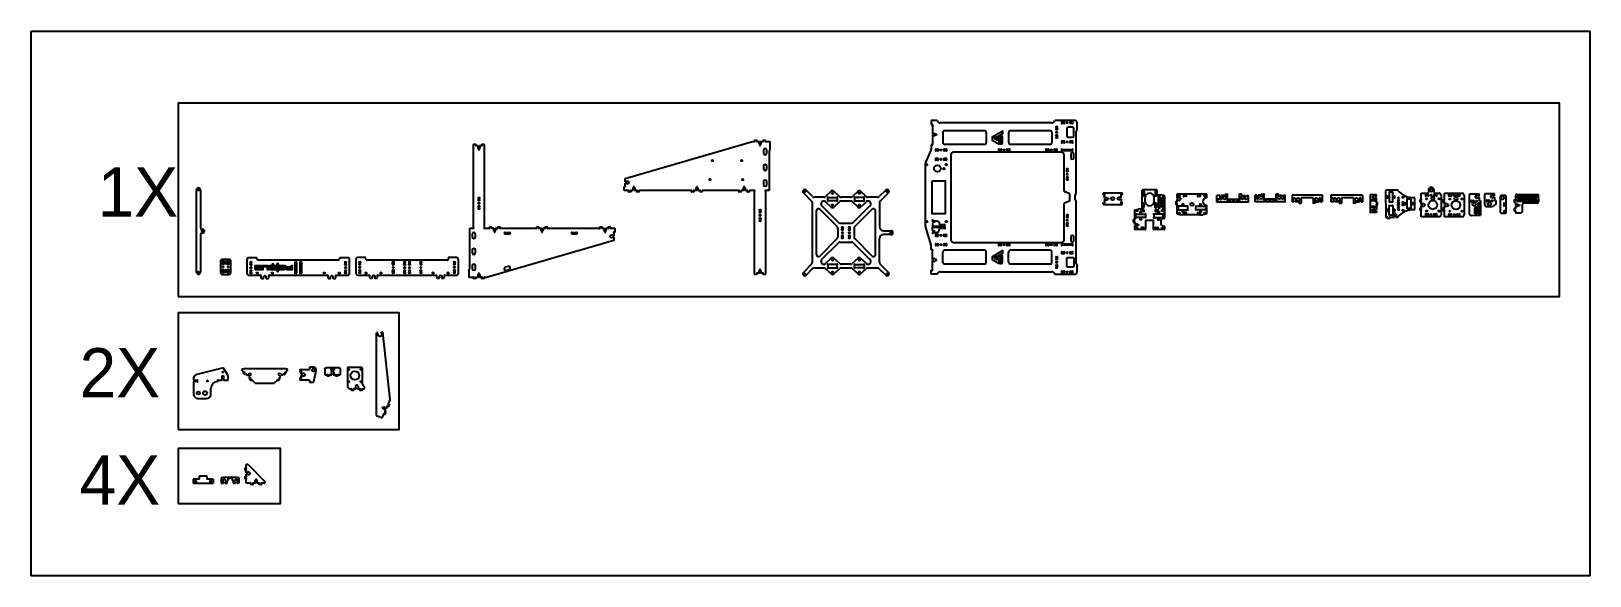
# Model space of a CAD drawing. Extents: x -1531 to 2424, y -1662 to -279.
import ezdxf

# ---------------------------------------------------------------- set-up
doc = ezdxf.new("R2010")
doc.units = 0
doc.header["$MEASUREMENT"] = 0
for name, color, linetype in [('PINTURA', 1, 'Continuous'), ('PRINCIPAL', 7, 'Continuous'), ('WHITE', 7, 'Continuous')]:
    doc.layers.add(name, color=color, linetype=linetype)

msp = doc.modelspace()

# ---------------------------------------------------------------- texts
at = {"layer": 'PINTURA', "linetype": 'ByBlock', "char_height": 125, "attachment_point": 1}
for s, insert in [('1X', (-1362.8, -624.6)), ('2X', (-1408.3, -1083.8)), ('4X', (-1408.3, -1356.1))]:
    msp.add_mtext_dynamic_manual_height_columns(s, width=189.586, gutter_width=5, heights=[0], dxfattribs=dict(at, insert=insert))

# ---------------------------------------------------------------- blocks, each defined once
blk = doc.blocks.new('A$C595414FE')
for p, q in [((0, 0), (47.1, 0)), ((-0.5, -0.5), (-0.5, -3.8)), ((-0.5, -28.3), (-0.5, -25)), ((0, -4.2), (1.7, -4.2)), ((0, -24.5), (1.7, -24.5)), ((0, -28.8), (47.1, -28.8)), ((2.6, -12.8), (2.6, -5.1)), ((5.5, -12.8), (2.6, -12.8)), ((5.5, -16), (2.6, -16)), ((2.6, -16), (2.6, -23.7)), ((41.6, -12.8), (44.5, -12.8)), ((41.6, -16), (44.5, -16)), ((44.5, -12.8), (44.5, -5.1)), ((44.5, -16), (44.5, -23.7)), ((47.1, -4.2), (45.4, -4.2)), ((47.1, -24.5), (45.4, -24.5)), ((47.6, -0.5), (47.6, -3.8)), ((47.6, -28.3), (47.6, -25))]:
    blk.add_line(p, q)
blk.add_circle((23.4, -14.3), 4.02)
for centre, radius, start, end in [((47.1, -0.5), 0.552, 4.5002, 84.3533), ((0.1, -0.5), 0.552, 95.6467, 175.4998), ((-0.1, -3.8), 0.427, 170.2672, 280.2252), ((-0.1, -25), 0.427, 79.7748, 189.7328), ((0.1, -28.2), 0.552, 184.5002, 264.3533), ((47.2, -3.8), 0.427, 259.7748, 9.7328), ((47.2, -25), 0.427, 350.2672, 100.2252), ((47.1, -28.2), 0.552, 275.6467, 355.4998)]:
    blk.add_arc(centre, radius, start, end)
at = {"layer": 'WHITE', "linetype": 'Continuous'}
for p, q in [((5.5, -11.5), (9.6, -11.5)), ((5.5, -12.8), (5.5, -11.5)), ((5.5, -16), (5.5, -17.3)), ((5.5, -17.3), (9.6, -17.3)), ((9.6, -11.5), (9.6, -12.8)), ((9.6, -12.8), (12.6, -12.8)), ((9.6, -16), (12.6, -16)), ((9.6, -17.3), (9.6, -16)), ((12.6, -12.8), (12.6, -16)), ((34.5, -12.8), (34.5, -16)), ((37.5, -12.8), (34.5, -12.8)), ((37.5, -16), (34.5, -16)), ((41.6, -11.5), (37.5, -11.5)), ((37.5, -11.5), (37.5, -12.8)), ((37.5, -17.3), (37.5, -16)), ((41.6, -17.3), (37.5, -17.3)), ((41.6, -12.8), (41.6, -11.5)), ((41.6, -16), (41.6, -17.3))]:
    blk.add_line(p, q, dxfattribs=at)
for centre, start, end in [((1.7, -3.7), 270, 330), ((1.7, -25), 30, 90), ((2.6, -4.2), 300.0002, 150), ((2.6, -24.5), 210, 59.9998), ((3.1, -5.1), 120.0002, 180), ((3.1, -23.7), 180, 239.9998), ((44.5, -4.2), 30, 239.9998), ((44.5, -24.5), 120.0002, 330), ((44, -5.1), 0, 59.9998), ((44, -23.7), 300.0002, 360), ((45.4, -3.7), 210, 270), ((45.4, -25), 90, 150)]:
    blk.add_arc(centre, 0.5, start, end, dxfattribs=at)
blk = doc.blocks.new('A$C7579043E')
for p, q in [((-0.1, 0), (-76, 0)), ((-71.7, -16.9), (-76.1, -16.8)), ((-71.7, -13.9), (-71.7, -16.9)), ((-68.5, -13.9), (-68.5, -16.9)), ((-53.1, -6.9), (-53.1, -17.8)), ((-23, -6.9), (-22.9, -17.8)), ((-7.6, -13.9), (-7.6, -16.9)), ((-4.3, -13.9), (-4.3, -16.9)), ((-4.3, -16.9), (0.1, -16.8))]:
    blk.add_line(p, q)
for points in [[(-76, 0), (-76.1, -16.8)], [(-59.6, -16.9), (-68.5, -16.9)], [(-58.2, -19.9), (-53.6, -19.9)], [(-23, -6.9), (-53.1, -6.9)], [(-17.8, -19.9), (-22.4, -19.9)], [(-16.5, -16.9), (-7.6, -16.9)], [(0, -0.1), (0.1, -16.8)]]:
    blk.add_lwpolyline(points)
for centre in [(-61, -10.9), (-15, -10.9)]:
    blk.add_circle(centre, 4.01)
blk.add_arc((-0.1, -0.1), 0.108, 354.5002, 96.7156)
at = {"layer": 'WHITE', "linetype": 'Continuous'}
for p, q in [((-73, -13.9), (-73, -9.9)), ((-73, -9.9), (-71.7, -9.9)), ((-71.7, -13.9), (-73, -13.9)), ((-71.7, -9.9), (-71.7, -6.9)), ((-71.7, -6.9), (-68.5, -6.9)), ((-68.5, -6.9), (-68.5, -9.9)), ((-68.5, -9.9), (-67.2, -9.9)), ((-67.2, -13.9), (-68.5, -13.9)), ((-67.2, -9.9), (-67.2, -13.9)), ((-58.7, -17.8), (-58.7, -19.4)), ((-53.1, -17.8), (-53.1, -19.4)), ((-22.9, -17.8), (-22.9, -19.4)), ((-17.3, -17.8), (-17.3, -19.4)), ((-8.8, -9.9), (-8.8, -13.9)), ((-7.6, -9.9), (-8.8, -9.9)), ((-8.8, -13.9), (-7.6, -13.9)), ((-4.3, -6.9), (-7.6, -6.9)), ((-7.6, -6.9), (-7.6, -9.9)), ((-4.3, -9.9), (-4.3, -6.9)), ((-3.1, -9.9), (-4.3, -9.9)), ((-4.3, -13.9), (-3.1, -13.9)), ((-3.1, -13.9), (-3.1, -9.9))]:
    blk.add_line(p, q, dxfattribs=at)
for centre, start, end in [((-59.6, -16.4), 270, 330), ((-58.7, -16.9), 300.0002, 150), ((-58.2, -17.8), 120.0002, 180), ((-58.2, -19.4), 180, 270), ((-53.6, -19.4), 270, 0), ((-22.4, -19.4), 180, 270), ((-17.3, -16.9), 30, 239.9998), ((-17.8, -19.4), 270, 0), ((-17.8, -17.8), 0, 59.9998), ((-16.5, -16.4), 210, 270)]:
    blk.add_arc(centre, 0.5, start, end, dxfattribs=at)
blk = doc.blocks.new('A$C354E6534')
for p, q in [((0, 0), (-80.4, 0)), ((-80.4, 0), (-80.4, -16.9)), ((-71.6, -16.9), (-80.4, -16.9)), ((-71.6, -13.9), (-71.6, -16.9)), ((-68.4, -13.9), (-68.4, -16.9)), ((-53, -6.9), (-53, -17.8)), ((-22.9, -6.9), (-22.8, -17.8)), ((-7.5, -13.9), (-7.5, -16.9)), ((-4.3, -13.9), (-4.3, -16.9)), ((-4.3, -16.9), (0.2, -16.9))]:
    blk.add_line(p, q)
for points in [[(-59.5, -17), (-68.4, -16.9)], [(-58.1, -20), (-53.5, -20)], [(-22.9, -6.9), (-53, -6.9)], [(-17.8, -20), (-22.3, -20)], [(-16.4, -17), (-7.5, -16.9)], [(0, 0), (0.2, -16.9)]]:
    blk.add_lwpolyline(points)
for centre, radius in [((-77.5, -6.9), 1.63), ((-60.9, -10.9), 4.01), ((-14.9, -10.9), 4.01)]:
    blk.add_circle(centre, radius)
at = {"layer": 'WHITE', "linetype": 'Continuous'}
for p, q in [((-72.9, -13.9), (-72.9, -9.9)), ((-72.9, -9.9), (-71.6, -9.9)), ((-71.6, -13.9), (-72.9, -13.9)), ((-71.6, -9.9), (-71.6, -6.9)), ((-71.6, -6.9), (-68.4, -6.9)), ((-68.4, -6.9), (-68.4, -9.9)), ((-68.4, -9.9), (-67.1, -9.9)), ((-67.1, -13.9), (-68.4, -13.9)), ((-67.1, -9.9), (-67.1, -13.9)), ((-58.6, -17.8), (-58.6, -19.5)), ((-53, -17.8), (-53, -19.5)), ((-22.8, -17.8), (-22.8, -19.5)), ((-17.3, -17.8), (-17.3, -19.5)), ((-8.8, -9.9), (-8.8, -13.9)), ((-7.5, -9.9), (-8.8, -9.9)), ((-8.8, -13.9), (-7.5, -13.9)), ((-4.3, -6.9), (-7.5, -6.9)), ((-7.5, -6.9), (-7.5, -9.9)), ((-4.3, -9.9), (-4.3, -6.9)), ((-3, -9.9), (-4.3, -9.9)), ((-4.3, -13.9), (-3, -13.9)), ((-3, -13.9), (-3, -9.9))]:
    blk.add_line(p, q, dxfattribs=at)
for centre, start, end in [((-59.5, -16.5), 270, 330), ((-58.6, -17), 300.0002, 150), ((-58.1, -17.8), 120.0002, 180), ((-58.1, -19.5), 180, 270), ((-53.5, -19.5), 270, 0), ((-22.3, -19.5), 180, 270), ((-17.3, -17), 30, 239.9998), ((-17.8, -19.5), 270, 0), ((-17.8, -17.8), 0, 59.9998), ((-16.4, -16.5), 210, 270)]:
    blk.add_arc(centre, 0.5, start, end, dxfattribs=at)
blk = doc.blocks.new('Varilla Mesa')
at = {"layer": 'PRINCIPAL', "linetype": 'Continuous'}
for p, q in [((-14.9, -104.5), (-14.9, 104.5)), ((-5.1, 104.5), (-5.1, 8.9)), ((-1.1, 4.9), (0, 4.9)), ((-5.1, -8.9), (-5.1, -104.5)), ((0, -4.9), (-1.1, -4.9))]:
    blk.add_line(p, q, dxfattribs=at)
for centre in [(-10, 104.5), (0, 0), (-10, -104.5)]:
    blk.add_circle(centre, 1.6, dxfattribs=at)
for centre, radius, start, end in [((-10, 104.5), 4.95, 0.0001, 179.9999), ((-1.1, 8.9), 4, 180, 270), ((0, 0), 4.95, 270.0001, 89.9999), ((-1.1, -8.9), 4, 90, 180), ((-10, -104.5), 4.95, 180.0001, 359.9999)]:
    blk.add_arc(centre, radius, start, end, dxfattribs=at)
blk = doc.blocks.new('A$C0DD30879')
at = {"linetype": 'ByBlock'}
for p, q in [((-37.6, 41.5), (-42.2, 47.6)), ((0.4, 47), (-4.4, 53.4))]:
    blk.add_line(p, q, dxfattribs=at)
for centre, start, end in [((-41.4, 48.2), 180, 216.9749), ((-38.4, 40.9), 360, 36.9749), ((-0.4, 46.4), 360, 36.9749)]:
    blk.add_arc(centre, 1, start, end, dxfattribs=at)
at = {"layer": 'PRINCIPAL', "linetype": 'Continuous'}
blk.add_circle((-18.4, 19.6), 11.1, dxfattribs=at)
at = {"layer": 'WHITE', "linetype": 'Continuous'}
for p, q in [((-37.9, 53.4), (-42.4, 53.4)), ((-42.4, 53.4), (-42.4, 48.2)), ((-37.4, 40.9), (-37.4, 1.4)), ((-37, 55.9), (-37, 54.3)), ((-31.5, 56.4), (-36.5, 56.4)), ((-31, 54.3), (-31, 55.9)), ((-25, 53.4), (-30.1, 53.4)), ((-26.3, 46.4), (-26.3, 50.4)), ((-26.3, 50.4), (-25, 50.4)), ((-25, 46.4), (-26.3, 46.4)), ((-25, 50.4), (-25, 53.4)), ((-25, 43.4), (-25, 46.4)), ((-21.8, 43.4), (-25, 43.4)), ((-16.7, 53.4), (-21.8, 53.4)), ((-21.8, 53.4), (-21.8, 50.4)), ((-21.8, 50.4), (-20.5, 50.4)), ((-20.5, 46.4), (-21.8, 46.4)), ((-21.8, 46.4), (-21.8, 43.4)), ((-20.5, 50.4), (-20.5, 46.4)), ((-15.8, 55.9), (-15.8, 54.3)), ((-10.3, 56.4), (-15.3, 56.4)), ((-9.8, 54.3), (-9.8, 55.9)), ((-4.4, 53.4), (-8.9, 53.4)), ((0.6, 1.4), (0.6, 46.4)), ((-35.4, -0.6), (-1.4, -0.6))]:
    blk.add_line(p, q, dxfattribs=at)
for centre in [(-33.9, 35.1), (-33.9, 4.1), (-2.9, 35.1), (-2.9, 4.1)]:
    blk.add_circle(centre, 1.6, dxfattribs=at)
for centre, radius, start, end in [((-37.9, 52.9), 0.5, 30.0002, 90), ((-37, 53.4), 0.5, 210.0002, 60), ((-36.5, 55.9), 0.5, 90, 180), ((-36.5, 54.3), 0.5, 180, 240), ((-31.5, 55.9), 0.5, 0, 90), ((-31, 53.4), 0.5, 120.0002, 330), ((-31.5, 54.3), 0.5, 300.0002, 0), ((-30.1, 52.9), 0.5, 90, 150), ((-16.7, 52.9), 0.5, 30.0002, 90), ((-15.8, 53.4), 0.5, 210.0002, 60), ((-15.3, 55.9), 0.5, 90, 180), ((-15.3, 54.3), 0.5, 180, 240), ((-10.3, 55.9), 0.5, 0, 90), ((-9.8, 53.4), 0.5, 120.0002, 330), ((-10.3, 54.3), 0.5, 300.0002, 0), ((-8.9, 52.9), 0.5, 90, 150), ((-35.4, 1.4), 2, 180, 270), ((-1.4, 1.4), 2, 270, 360)]:
    blk.add_arc(centre, radius, start, end, dxfattribs=at)
blk = doc.blocks.new('A$C7136743E')
for p, q in [((6.3, 3.5), (6.3, 10.7)), ((7.8, 4.4), (7.8, 11.5))]:
    blk.add_line(p, q)
blk.add_lwpolyline([(6.3, 3.5), (6.3, 10.7), (0, 7), (0, 0), (17.9, -10.3), (17.9, 6.2), (13.8, 8.1), (26.9, 16.2), (26.9, 22.7), (7.8, 11.5), (7.8, 4.4), (13.1, 7.7), (13.1, -0.7), (6.3, 3.5)], close=True)
for points, knots in [([(19.3, 0.6), (19.3, 0.6), (19.3, 4.8), (19.3, 4.8), (19.3, 4.8), (19.3, 6.3), (19.2, 8.1), (19.9, 9.3), (19.9, 9.3), (20.1, 9.5), (20.4, 9.9), (20.7, 10.1), (20.7, 10.1), (21.4, 10.6), (22, 10.7), (22.5, 10.7), (22.5, 10.7), (24.5, 10.8), (26, 10.1), (26.4, 7.5), (26.4, 7.5), (26.5, 6.9), (26.5, 6.1), (26.5, 5.3), (26.5, 5.3), (26.5, 5.3), (26.5, 0.6), (26.5, 0.6), (26.5, 0.6), (26.5, 0.5), (26.4, 0.5), (26.4, 0.5), (26.4, 0.5), (26, 0.5), (25.7, 0.5), (25.4, 0.6), (25.4, 0.6), (24.3, 0.6), (23.1, 0.5), (22, 0.6), (22, 0.6), (22, 0.6), (22, 3.4), (22, 3.4), (22, 3.4), (22, 3.5), (22.1, 3.4), (22.2, 3.4), (22.2, 3.4), (23.1, 3.4), (24, 3.4), (24.9, 3.4), (24.9, 3.4), (24.9, 3.4), (24.9, 5.7), (24.9, 5.7), (24.9, 5.7), (24.9, 7.1), (24.2, 7.6), (23.3, 7.8), (23.3, 7.8), (23.1, 7.8), (22.9, 7.8), (22.6, 7.8), (22.6, 7.8), (22.3, 7.7), (21.9, 7.7), (21.5, 7.3), (21.5, 7.3), (20.8, 6.6), (20.9, 5.1), (20.9, 4), (20.9, 4), (20.9, 4), (20.9, 0.6), (20.9, 0.6), (20.9, 0.6), (20.9, 0.5), (20.8, 0.5), (20.8, 0.5), (20.8, 0.5), (20.6, 0.5), (20.4, 0.5), (20.2, 0.5), (20.2, 0.5), (19.9, 0.5), (19.6, 0.5), (19.3, 0.6)], [0, 0, 0, 0, 0.043478, 0.043478, 0.043478, 0.065217, 0.086957, 0.086957, 0.086957, 0.108696, 0.130435, 0.130435, 0.130435, 0.152174, 0.173913, 0.173913, 0.173913, 0.195652, 0.217391, 0.217391, 0.217391, 0.23913, 0.26087, 0.26087, 0.26087, 0.282609, 0.304348, 0.304348, 0.304348, 0.326087, 0.347826, 0.347826, 0.347826, 0.369565, 0.391304, 0.391304, 0.391304, 0.413043, 0.434783, 0.434783, 0.434783, 0.456522, 0.478261, 0.478261, 0.478261, 0.5, 0.521739, 0.521739, 0.521739, 0.543478, 0.565217, 0.565217, 0.565217, 0.586957, 0.608696, 0.608696, 0.608696, 0.630435, 0.652174, 0.652174, 0.652174, 0.673913, 0.695652, 0.695652, 0.695652, 0.717391, 0.73913, 0.73913, 0.73913, 0.76087, 0.782609, 0.782609, 0.782609, 0.804348, 0.826087, 0.826087, 0.826087, 0.847826, 0.869565, 0.869565, 0.869565, 0.891304, 0.913043, 0.913043, 0.913043, 0.956522, 1, 1, 1, 1]), ([(25.3, -9.7), (25.3, -9.7), (25, -9.8), (25, -9.8), (25, -9.8), (24.8, -10), (24.5, -10), (24.3, -10.1), (24.3, -10.1), (24.2, -10.1), (24.1, -10.1), (24, -10.1), (24, -10.1), (24, -10.1), (24, -7.3), (24, -7.3), (24, -7.3), (25, -7.1), (25, -5.8), (25, -4.9), (25, -4.9), (24.9, -4.3), (24.7, -3.7), (24.4, -3.5), (24.4, -3.5), (24.3, -3.5), (24, -3.5), (23.8, -3.7), (23.8, -3.7), (23.6, -3.8), (23.5, -4.1), (23.5, -4.3), (23.5, -4.3), (23.3, -5.2), (23.5, -6), (23.4, -6.8), (23.4, -6.8), (23, -6.8), (22.7, -6.8), (22.4, -6.8), (22.4, -6.8), (22.3, -6.8), (22, -6.8), (22, -6.7), (22, -6.7), (22, -6.6), (22, -6.4), (22, -6.2), (22, -6.2), (22, -5.2), (22.1, -4.2), (21.7, -3.9), (21.7, -3.9), (21.6, -3.8), (21.3, -3.6), (21, -3.8), (21, -3.8), (20.9, -4), (20.8, -4.3), (20.7, -4.6), (20.7, -4.6), (20.6, -5.7), (20.8, -6.6), (21.2, -6.8), (21.2, -6.8), (21.2, -6.9), (21.3, -6.9), (21.4, -7), (21.4, -7), (21.4, -7.2), (21.4, -7.5), (21.4, -7.7), (21.4, -7.7), (21.4, -7.7), (21.4, -9.9), (21.4, -9.9), (21.4, -9.9), (19.6, -9.7), (19.1, -7.1), (19.3, -3.9), (19.3, -3.9), (19.4, -3), (19.6, -1.7), (20.3, -1.1), (20.3, -1.1), (20.6, -0.8), (21, -0.8), (21.3, -0.8), (21.3, -0.8), (22, -0.8), (22.5, -1.4), (22.6, -2.2), (22.6, -2.2), (22.7, -1.6), (22.9, -1), (23.6, -0.6), (23.6, -0.6), (24, -0.5), (24.4, -0.5), (24.7, -0.6), (24.7, -0.6), (26.1, -0.9), (26.5, -2.8), (26.5, -5.4), (26.5, -5.4), (26.5, -6.5), (26.5, -7.6), (26.1, -8.5), (26.1, -8.5), (26, -8.9), (25.7, -9.4), (25.3, -9.7)], [0, 0, 0, 0, 0.034483, 0.034483, 0.034483, 0.051724, 0.068966, 0.068966, 0.068966, 0.086207, 0.103448, 0.103448, 0.103448, 0.12069, 0.137931, 0.137931, 0.137931, 0.155172, 0.172414, 0.172414, 0.172414, 0.189655, 0.206897, 0.206897, 0.206897, 0.224138, 0.241379, 0.241379, 0.241379, 0.258621, 0.275862, 0.275862, 0.275862, 0.293103, 0.310345, 0.310345, 0.310345, 0.327586, 0.344828, 0.344828, 0.344828, 0.362069, 0.37931, 0.37931, 0.37931, 0.396552, 0.413793, 0.413793, 0.413793, 0.431034, 0.448276, 0.448276, 0.448276, 0.465517, 0.482759, 0.482759, 0.482759, 0.5, 0.517241, 0.517241, 0.517241, 0.534483, 0.551724, 0.551724, 0.551724, 0.568966, 0.586207, 0.586207, 0.586207, 0.603448, 0.62069, 0.62069, 0.62069, 0.637931, 0.655172, 0.655172, 0.655172, 0.672414, 0.689655, 0.689655, 0.689655, 0.706897, 0.724138, 0.724138, 0.724138, 0.741379, 0.758621, 0.758621, 0.758621, 0.775862, 0.793103, 0.793103, 0.793103, 0.810345, 0.827586, 0.827586, 0.827586, 0.844828, 0.862069, 0.862069, 0.862069, 0.87931, 0.896552, 0.896552, 0.896552, 0.913793, 0.931034, 0.931034, 0.931034, 0.965517, 1, 1, 1, 1])]:
    blk.add_open_spline(points, degree=3, knots=knots)
blk = doc.blocks.new('A$C6D1B3676')
at = {"layer": 'PRINCIPAL', "linetype": 'ByBlock'}
for p, q in [((-36.8, 52.5), (-36.8, -52.5)), ((0, 24.3), (0, -24.3))]:
    blk.add_line(p, q, dxfattribs=at)
at = {"layer": 'PRINCIPAL', "linetype": 'Continuous'}
for p, q in [((-34.4, 58.2), (-34, 58.7)), ((-34, 58.7), (-27.9, 52.6)), ((-26.7, 52.6), (-25.5, 53.8)), ((-24.8, 53.8), (-21.3, 50.2)), ((-21.8, 42.3), (-24.7, 39.5)), ((-21.3, 49.5), (-22.5, 48.4)), ((-22.5, 47.2), (-18.8, 43.5)), ((-20.9, 41.4), (-21.8, 42.3)), ((-18.8, 43.5), (-20.9, 41.4)), ((-18.7, 39.1), (-16.6, 41.3)), ((-16.6, 41.3), (-12.9, 37.6)), ((-23.8, 38.6), (-25.9, 36.5)), ((-25.9, 36.5), (-23.6, 34.2)), ((-24.7, 39.5), (-23.8, 38.6)), ((-23.6, 34.2), (-21.5, 36.3)), ((-21.5, 36.3), (-20.6, 35.4)), ((-20.6, 35.4), (-17.8, 38.2)), ((-17.8, 38.2), (-18.7, 39.1)), ((-11.7, 37.6), (-10.6, 38.8)), ((-9.8, 38.8), (-6.3, 35.3)), ((-6.3, 34.5), (-7.5, 33.4)), ((-7.5, 32.2), (-0.3, 25)), ((-23.6, -34.2), (-25.9, -36.5)), ((-25.9, -36.5), (-23.7, -38.6)), ((-23.7, -38.6), (-24.6, -39.5)), ((-24.6, -39.5), (-21.8, -42.3)), ((-21.5, -36.3), (-23.6, -34.2)), ((-20.6, -35.4), (-21.5, -36.3)), ((-17.7, -38.3), (-20.6, -35.4)), ((-18.6, -39.2), (-17.7, -38.3)), ((-16.5, -41.3), (-18.6, -39.2)), ((-12.9, -37.7), (-16.5, -41.3)), ((-10.5, -38.8), (-11.7, -37.7)), ((-6.3, -35.3), (-9.8, -38.8)), ((-0.3, -25), (-7.4, -32.2)), ((-7.4, -33.4), (-6.3, -34.6)), ((-33.9, -58.7), (-34.4, -58.2)), ((-27.9, -52.7), (-33.9, -58.7)), ((-25.5, -53.8), (-26.7, -52.7)), ((-21.3, -50.3), (-24.8, -53.8)), ((-18.8, -43.6), (-22.4, -47.2)), ((-22.4, -48.4), (-21.3, -49.6)), ((-21.8, -42.3), (-20.9, -41.4)), ((-20.9, -41.4), (-18.8, -43.6))]:
    blk.add_line(p, q, dxfattribs=at)
for centre, radius, start, end in [((-28.8, 52.5), 8, 135, 180), ((-28.3, 52.3), 0.5, 345.0002, 45), ((-27.3, 52), 0.5, 165.0002, 15), ((-26.3, 52.3), 0.5, 135, 195), ((-25.2, 53.4), 0.5, 45, 135), ((-23.1, 47.8), 0.5, 75.0002, 285), ((-22.8, 48.7), 0.5, 255.0002, 315), ((-22.8, 46.8), 0.5, 45, 105), ((-21.7, 49.9), 0.5, 315, 45), ((-13.3, 37.3), 0.5, 345.0002, 45), ((-12.3, 37), 0.5, 165.0002, 15), ((-11.4, 37.3), 0.5, 135, 195), ((-10.2, 38.4), 0.5, 45, 135), ((-8.1, 32.8), 0.5, 75.0002, 285), ((-7.8, 33.7), 0.5, 255.0002, 315), ((-7.8, 31.8), 0.5, 45, 105), ((-6.7, 34.9), 0.5, 315, 45), ((-13.3, -37.3), 0.5, 315, 15), ((-12.3, -37), 0.5, 345.0002, 195), ((-11.3, -37.3), 0.5, 165.0002, 225), ((-10.2, -38.5), 0.5, 225, 315), ((-8, -32.8), 0.5, 75.0002, 285), ((-7.8, -31.8), 0.5, 255.0002, 315), ((-7.8, -33.8), 0.5, 45, 105), ((-6.6, -34.9), 0.5, 315, 45), ((-28.8, -52.5), 8, 180, 225), ((-28.2, -52.3), 0.5, 315, 15), ((-27.3, -52), 0.5, 345.0002, 195), ((-26.3, -52.3), 0.5, 165.0002, 225), ((-25.2, -53.5), 0.5, 225, 315), ((-23, -47.8), 0.5, 75.0002, 285), ((-22.8, -46.8), 0.5, 255.0002, 315), ((-22.8, -48.8), 0.5, 45, 105), ((-21.6, -49.9), 0.5, 315, 45)]:
    blk.add_arc(centre, radius, start, end, dxfattribs=at)
at = {"layer": 'PRINCIPAL', "linetype": 'ByBlock'}
for centre, start, end in [((-1, 24.3), 1.3829, 45), ((-1, -24.3), 315, 1.3829)]:
    blk.add_arc(centre, 1, start, end, dxfattribs=at)
blk = doc.blocks.new('A$C7C7A2730')
for p, q in [((-71.2, 200.3), (-73.6, 198.9)), ((-71.1, 194.6), (-73.6, 198.9)), ((15.6, 50), (-71.2, 200.3)), ((-82.2, 193.9), (-84.7, 192.5)), ((0, 0), (-84.7, 192.5)), ((-79.7, 189.6), (-82.2, 193.9)), ((15.6, 39.5), (15.6, 50)), ((0, 0), (15.6, 0)), ((5.6, 23.4), (5.6, 26.6)), ((5.6, 26.6), (8.6, 26.6)), ((8.6, 23.4), (5.6, 23.4)), ((8.6, 26.6), (8.6, 27.9)), ((8.6, 27.9), (12.6, 27.9)), ((8.6, 22.1), (8.6, 23.4)), ((12.6, 22.1), (8.6, 22.1)), ((12.6, 27.9), (12.6, 26.6)), ((12.6, 26.6), (15.6, 26.6)), ((15.6, 23.4), (12.6, 23.4)), ((12.6, 23.4), (12.6, 22.1)), ((15.6, 26.6), (15.6, 31.7)), ((15.6, 18.3), (15.6, 23.4)), ((15.6, 0), (15.6, 10.5)), ((18.1, 38.6), (16.5, 38.6)), ((16.5, 32.6), (18.1, 32.6)), ((18.1, 17.4), (16.5, 17.4)), ((16.5, 11.4), (18.1, 11.4)), ((18.6, 33.1), (18.6, 38.1)), ((18.6, 11.9), (18.6, 16.9))]:
    blk.add_line(p, q)
for centre, radius, start, end in [((-75.4, 192.1), 4.99, 209.9962, 29.9962), ((15.6, 38.6), 0.5, 120.0005, 330.0003), ((15.6, 32.6), 0.5, 30.0005, 240.0003), ((15.6, 17.4), 0.5, 120.0005, 330.0003), ((15.6, 11.4), 0.5, 30.0005, 240.0003), ((15.1, 39.5), 0.5, 300.0005, 0.0003), ((15.1, 31.7), 0.5, 0.0003, 60.0003), ((15.1, 18.3), 0.5, 300.0005, 0.0003), ((15.1, 10.5), 0.5, 0.0003, 60.0003), ((16.5, 38.1), 0.5, 90.0003, 150.0003), ((16.5, 33.1), 0.5, 210.0005, 270.0003), ((16.5, 16.9), 0.5, 90.0003, 150.0003), ((16.5, 11.9), 0.5, 210.0005, 270.0003), ((18.1, 38.1), 0.5, 0.0003, 90.0003), ((18.1, 33.1), 0.5, 270.0003, 0.0003), ((18.1, 16.9), 0.5, 0.0003, 90.0003), ((18.1, 11.9), 0.5, 270.0003, 0.0003)]:
    blk.add_arc(centre, radius, start, end)
blk = doc.blocks.new('A$C73AD70D6')
at = {"linetype": 'ByBlock'}
blk.add_lwpolyline([(4.5, 0), (4.5, -2.5), (-4.5, -2.5), (-4.5, 0)], close=True, dxfattribs=at)
at = {"layer": 'PRINCIPAL', "linetype": 'Continuous'}
for p, q in [((-19.6, 12.5), (-14.5, 12.5)), ((-13.6, 13.4), (-13.6, 15)), ((-13.1, 15.5), (-8.1, 15.5)), ((-7.6, 15), (-7.6, 13.4)), ((-6.7, 12.5), (-1.6, 12.5)), ((-1.6, 9.5), (-2.9, 9.5)), ((-2.9, 9.5), (-2.9, 5.5)), ((-2.9, 5.5), (-1.6, 5.5)), ((-1.6, 12.5), (-1.6, 9.5)), ((-1.6, 5.5), (-1.6, 2.5)), ((-1.6, 2.5), (1.6, 2.5)), ((1.6, 9.5), (1.6, 12.5)), ((1.6, 12.5), (6.7, 12.5)), ((2.9, 9.5), (1.6, 9.5)), ((1.6, 2.5), (1.6, 5.5)), ((1.6, 5.5), (2.9, 5.5)), ((2.9, 5.5), (2.9, 9.5)), ((7.6, 13.4), (7.6, 15)), ((8.1, 15.5), (13.1, 15.5)), ((13.6, 15), (13.6, 13.4)), ((14.5, 12.5), (19.6, 12.5))]:
    blk.add_line(p, q, dxfattribs=at)
for centre, start, end in [((-14.5, 12), 30.0002, 90), ((-13.6, 12.5), 210.0002, 60), ((-13.1, 15), 90, 180), ((-13.1, 13.4), 180, 240), ((-8.1, 15), 0, 90), ((-7.6, 12.5), 120.0002, 330), ((-8.1, 13.4), 300.0002, 0), ((-6.7, 12), 90, 150), ((6.7, 12), 30.0002, 90), ((7.6, 12.5), 210.0002, 60), ((8.1, 15), 90, 180), ((8.1, 13.4), 180, 240), ((13.1, 15), 0, 90), ((13.6, 12.5), 120.0002, 330), ((13.1, 13.4), 300.0002, 0), ((14.5, 12), 90, 150)]:
    blk.add_arc(centre, 0.5, start, end, dxfattribs=at)
at = {"layer": 'WHITE', "linetype": 'Continuous'}
for p, q in [((-19.6, -2), (-19.6, 12.5)), ((19.6, -2), (19.6, 12.5)), ((16.6, -5), (-16.6, -5))]:
    blk.add_line(p, q, dxfattribs=at)
for centre, start, end in [((-16.6, -2), 180, 270), ((16.6, -2), 270, 0)]:
    blk.add_arc(centre, 3, start, end, dxfattribs=at)
blk = doc.blocks.new('A$C26102786')
at = {"linetype": 'ByBlock'}
for p, q in [((-44.33875, -5.387595), (-44.33875, 5)), ((6.333754, 5), (-44.33875, 5)), ((6.333754, -5.387595), (6.333754, 5)), ((-44.33875, -5.387595), (-29.502498, -5.387595)), ((-8.502498, -5.387592), (6.333754, -5.387595))]:
    blk.add_line(p, q, dxfattribs=at)
at = {"layer": 'PRINCIPAL', "linetype": 'Continuous'}
for centre in [(-38.004996, 0), (0, 0)]:
    blk.add_circle(centre, 1.6, dxfattribs=at)
at = {"layer": 'WHITE', "linetype": 'Continuous'}
for p, q in [((-29.002498, -5.887595), (-29.002498, -11.385615)), ((-27.002498, -13.385615), (-11.002498, -13.385615)), ((-9.002498, -11.385615), (-9.002498, -5.887592))]:
    blk.add_line(p, q, dxfattribs=at)
for centre, radius, start, end in [((-29.502498, -5.887595), 0.5, 0, 90), ((-27.002498, -11.385615), 2, 180, 270), ((-11.002498, -11.385615), 2, 270, 0), ((-8.502498, -5.887592), 0.5, 90, 180)]:
    blk.add_arc(centre, radius, start, end, dxfattribs=at)
blk = doc.blocks.new('A$C3D9413C1')
at = {"linetype": 'ByBlock'}
for points in [[(-78, 11.1, 0, 0, 0), (-77.6, 10.9, 0, 0, 0), (-77, 10.2, 0, 0, 0), (-76.2, 9.4, 0, 0, 0), (-75.6, 8.3, 0, 0, 0), (-74.9, 6.3, 0, 0, 0), (-74.5, 4.8, 0, 0, 0), (-73.8, 3.4, 0, 0, 0), (-72.9, 2.2, 0, 0, 0), (-71.9, 1.2, 0, 0, 0), (-70, -0.1, 0, 0, 0), (-68.4, -0.8, 0, 0, 0), (-65.5, -1.6, 0, 0, 0), (-62, -1.9, 0, 0, 0), (-59, -2.1, 0, 0, 0), (-55.8, -2.1, 0, 0, 0), (-50.2, -1.9, 0, 0, 0), (-45.1, -1.4, 0, 0, 0), (-37.8, -0.7, 0, 0, 0), (-38.1, 2.1, 0, 0, 0), (-38.8, 4.6, 0, 0, 0), (-39.5, 6.2, 0, 0, 0), (-40.6, 8.1, 0, 0, 0), (-42, 10, 0, 0, 0), (-43.8, 11.3, 0, 0, 0), (-46, 12.4, 0, 0, 0), (-48.1, 13.1, 0, 0, 0), (-50.9, 13.6, 0, 0, 0), (-53.8, 13.9, 0, 0, 0), (-58.1, 14.2, 0, 0, 0), (-61.6, 14.2, 5.96, 8.53, 0)], [(-78, -37.3, 0, 0, 0), (-77.6, -37.1, 0, 0, 0), (-77, -36.4, 0, 0, 0), (-76.2, -35.6, 0, 0, 0), (-75.6, -34.5, 0, 0, 0), (-74.9, -32.5, 0, 0, 0), (-74.5, -30.9, 0, 0, 0), (-73.8, -29.5, 0, 0, 0), (-72.9, -28.4, 0, 0, 0), (-71.9, -27.4, 0, 0, 0), (-70, -26, 0, 0, 0), (-68.4, -25.4, 0, 0, 0), (-65.5, -24.6, 0, 0, 0), (-62, -24.2, 0, 0, 0), (-59, -24.1, 0, 0, 0), (-55.8, -24.1, 0, 0, 0), (-50.2, -24.3, 0, 0, 0), (-45.1, -24.8, 0, 0, 0), (-37.8, -25.5, 0, 0, 0), (-38.1, -28.3, 0, 0, 0), (-38.8, -30.8, 0, 0, 0), (-39.5, -32.4, 0, 0, 0), (-40.6, -34.3, 0, 0, 0), (-42, -36.2, 0, 0, 0), (-43.8, -37.4, 0, 0, 0), (-46, -38.5, 0, 0, 0), (-48.1, -39.3, 0, 0, 0), (-50.9, -39.8, 0, 0, 0), (-53.8, -40.1, 0, 0, 0), (-58.1, -40.4, 0, 0, 0), (-61.6, -40.4, 5.96, 8.53, 0)]]:
    blk.add_lwpolyline(points, format="xyseb", dxfattribs=at)
for points in [[(-78, 11.1), (-78, -10.1), (0, -10.1), (0, 0), (-33.8, -0.7)], [(-61.6, 14.2), (-63.8, 14.4), (-66.4, 14.9), (-68.6, 15.4), (-70.2, 16), (-71.5, 16.8), (-73.3, 17.8), (-75.1, 19.8), (-76.3, 22.1), (-76.9, 24.1), (-77.5, 26.5), (-77.8, 28.9), (-76.7, 28.2), (-75, 27.2), (-73.7, 25.4), (-72.6, 24.7), (-70.9, 24.3), (-67.6, 24.1), (-63.2, 24.1), (-58.8, 24), (-52.6, 23.6), (-49.4, 23), (-46.4, 22.4), (-44, 21.3), (-42, 20.1), (-40.1, 18.4), (-38.8, 16.5), (-37.6, 14.4), (-36.6, 12.1), (-35.9, 9.9), (-35.2, 7.2), (-34.8, 5.1), (-34.3, 2.4), (-33.8, -0.7)], [(-78, -37.3), (-78, -16.1), (0, -16.1), (0, -26.2), (-33.8, -25.5)], [(-61.6, -40.4), (-63.8, -40.6), (-66.4, -41), (-68.6, -41.6), (-70.2, -42.2), (-71.5, -42.9), (-73.3, -44), (-75.1, -46), (-76.3, -48.3), (-76.9, -50.3), (-77.5, -52.7), (-77.8, -55), (-76.7, -54.4), (-75, -53.4), (-73.7, -51.6), (-72.6, -50.9), (-70.9, -50.5), (-67.6, -50.3), (-63.2, -50.3), (-58.8, -50.2), (-52.6, -49.8), (-49.4, -49.2), (-46.4, -48.6), (-44, -47.5), (-42, -46.2), (-40.1, -44.5), (-38.8, -42.7), (-37.6, -40.6), (-36.6, -38.3), (-35.9, -36.1), (-35.2, -33.4), (-34.8, -31.3), (-34.3, -28.6), (-33.8, -25.5)]]:
    blk.add_lwpolyline(points, dxfattribs=at)
blk = doc.blocks.new('A$C774A0983')
at = {"layer": 'PRINCIPAL', "linetype": 'Continuous'}
for p, q in [((8, 4), (0, 4)), ((0, -4), (8, -4))]:
    blk.add_line(p, q, dxfattribs=at)
for centre, start, end in [((0, 0), 90, 270), ((8, 0), 270, 90)]:
    blk.add_arc(centre, 4, start, end, dxfattribs=at)
blk = doc.blocks.new('A$C4BAE46A6')
at = {"layer": 'PRINCIPAL', "linetype": 'Continuous'}
for p, q in [((-48.000001, 39.466024), (-48.000001, 48)), ((-48.000001, 48), (-47.313709, 48)), ((-41.656856, 45.656856), (-2.343146, 6.343145)), ((-51.000053, 33.099999), (-51.000053, 38.099996)), ((-51.000053, 11.899999), (-51.000053, 16.899997)), ((-50.500053, 38.599996), (-48.866024, 38.599996)), ((-48.866026, 32.600002), (-50.500053, 32.599999)), ((-50.500053, 17.399997), (-48.866024, 17.399997)), ((-48.866026, 11.400002), (-50.500053, 11.399999)), ((-48.000001, 26.600006), (-47.999998, 31.733978)), ((-45.000029, 26.600006), (-48.000001, 26.600006)), ((-48.000001, 18.266025), (-48.000001, 23.399995)), ((-48.000001, 23.399995), (-45.000029, 23.399995)), ((-48.000001, 0), (-47.999998, 10.533979)), ((-37.466023, 0), (-48.000001, 0)), ((-41.000001, 27.875001), (-45.000029, 27.875001)), ((-45.000029, 27.875001), (-45.000029, 26.600006)), ((-45.000029, 23.399995), (-45.000029, 22.125001)), ((-45.000029, 22.125001), (-41.000001, 22.125001)), ((-41.000001, 26.600006), (-41.000001, 27.875001)), ((-38.000001, 26.600006), (-41.000001, 26.600006)), ((-41.000001, 22.125001), (-41.000001, 23.399995)), ((-41.000001, 23.399995), (-38.000001, 23.399995)), ((-38.000001, 23.399995), (-38.000001, 26.600006)), ((-24.600006, 0), (-29.733977, 0.000003)), ((-24.600006, 7), (-25.875, 7)), ((-25.875, 7), (-25.875, 2.999972)), ((-25.875, 2.999972), (-24.600006, 2.999972)), ((-21.399995, 10), (-24.600006, 10)), ((-24.600006, 10), (-24.600006, 7)), ((-24.600006, 2.999972), (-24.600006, 0)), ((-21.399995, 7), (-21.399995, 10)), ((-20.125, 7), (-21.399995, 7)), ((-21.399995, 0), (-21.399995, 2.999972)), ((-21.399995, 2.999972), (-20.125, 2.999972)), ((-16.266023, 0), (-21.399995, 0)), ((-20.125, 2.999972), (-20.125, 7)), ((0, 0), (-8.533976, 0.000003)), ((-36.599995, -2.500052), (-36.599995, -0.866024)), ((-31.099997, -3.000052), (-36.099995, -3.000052)), ((-30.6, -0.866025), (-30.599997, -2.500052)), ((-15.399994, -2.500052), (-15.399994, -0.866024)), ((-9.899997, -3.000052), (-14.899994, -3.000052)), ((-9.4, -0.866025), (-9.399997, -2.500052))]:
    blk.add_line(p, q, dxfattribs=at)
for centre, radius, start, end in [((-47.313709, 40), 8, 45.000013, 90.000002), ((-50.500053, 38.099996), 0.5, 90, 180), ((-50.500053, 33.099999), 0.5, 180, 270), ((-50.500053, 16.899997), 0.5, 90, 180), ((-50.500053, 11.899999), 0.5, 180, 270), ((-48.866026, 33.100002), 0.5, 270, 330), ((-48.866026, 11.900002), 0.5, 270, 330), ((-48.866024, 38.099996), 0.5, 30.000198, 90), ((-48.866024, 16.899997), 0.5, 30.000198, 90), ((-48.000001, 32.600002), 0.5, 300.000198, 150), ((-48.000001, 11.400002), 0.5, 300.000198, 150), ((-48.000001, 38.599999), 0.5, 210.000198, 60), ((-48.000001, 17.4), 0.5, 210.000198, 60), ((-47.500001, 39.466024), 0.5, 180, 240), ((-47.500001, 18.266025), 0.5, 180, 240), ((-47.499998, 31.733978), 0.5, 120.000198, 180), ((-47.499998, 10.533979), 0.5, 120.000198, 180), ((-37.466023, 0.5), 0.5, 270, 330), ((-36.599998, 0), 0.5, 300.000198, 150), ((-30.6, 0), 0.5, 30.000198, 240), ((-29.733977, 0.500003), 0.5, 210.000198, 270), ((-16.266023, 0.5), 0.5, 270, 330), ((-15.399997, 0), 0.5, 300.000198, 150), ((-9.4, 0), 0.5, 30.000198, 240), ((-8.533976, 0.500003), 0.5, 210.000198, 270), ((-8, 0.686291), 8, 0, 44.999997), ((-36.099995, -0.866024), 0.5, 120.000198, 180), ((-36.099995, -2.500052), 0.5, 180, 270), ((-31.099997, -2.500052), 0.5, 270, 0), ((-31.1, -0.866025), 0.5, 0, 60), ((-14.899994, -0.866024), 0.5, 120.000198, 180), ((-14.899994, -2.500052), 0.5, 180, 270), ((-9.899997, -2.500052), 0.5, 270, 0), ((-9.9, -0.866025), 0.5, 0, 60)]:
    blk.add_arc(centre, radius, start, end, dxfattribs=at)
blk = doc.blocks.new('A$C59CE117E')
at = {"layer": 'WHITE', "linetype": 'Continuous'}
for p, q in [((-27.4, 0.9), (-27.4, 2.4)), ((-26.5, 3.3), (-0.9, 3.3)), ((-0.9, 0), (-26.5, 0)), ((0, 2.4), (0, 0.9))]:
    blk.add_line(p, q, dxfattribs=at)
for centre, start, end in [((-27.4, 3.3), 30.0002, 240), ((-27.4, 0), 120.0002, 330), ((-27.9, 2.4), 0, 60), ((-27.9, 0.9), 300.0002, 0), ((-26.5, 3.8), 210.0002, 270), ((-26.5, -0.5), 90, 150), ((-0.9, 3.8), 270, 330), ((0, 3.3), 300.0002, 150), ((0, 0), 210.0002, 60), ((0.5, 2.4), 120.0002, 180), ((0.5, 0.9), 180, 240), ((-0.9, -0.5), 30.0002, 90)]:
    blk.add_arc(centre, 0.5, start, end, dxfattribs=at)
blk = doc.blocks.new('A$C449252E5')
at = {"layer": 'WHITE', "linetype": 'Continuous'}
for p, q in [((-1.649963, 12.833975), (-1.649962, 8.366025)), ((-0.783938, 7.499997), (0.783932, 7.5)), ((0.783933, 13.700002), (-0.783934, 13.699999)), ((1.64996, 8.366024), (1.649957, 12.833973)), ((-1.64996, -8.366025), (-1.649959, -12.833974)), ((-0.783935, -13.700003), (0.783935, -13.699999)), ((0.783936, -7.499998), (-0.783931, -7.500001)), ((1.649963, -12.833976), (1.64996, -8.366026))]:
    blk.add_line(p, q, dxfattribs=at)
blk.add_circle((0, 0), 1.6, dxfattribs=at)
for centre, start, end in [((-1.649962, 7.5), 120.000008, 329.999809), ((-1.64996, 13.699998), 30.000008, 239.999809), ((-2.149963, 12.833975), 0.000008, 59.99981), ((-2.149962, 8.366025), 300.000008, 0.000008), ((-0.783938, 6.999997), 90.000008, 149.99981), ((-0.783934, 14.199999), 210.000008, 270.000008), ((0.783932, 7), 30.000008, 90.000008), ((0.783933, 14.200002), 270.000008, 329.99981), ((1.649957, 13.699999), 300.000008, 149.99981), ((1.649958, 7.5), 210.000008, 59.999809), ((2.149957, 12.833974), 120.000008, 180.000008), ((2.14996, 8.366024), 180.000008, 239.99981), ((-1.649959, -13.7), 120.000008, 329.99981), ((-1.649957, -7.500001), 30.000008, 239.99981), ((-2.14996, -8.366025), 0.000008, 59.99981), ((-2.149959, -12.833974), 300.000008, 0.000008), ((-0.783935, -14.200003), 90.000008, 149.99981), ((-0.783931, -7.000001), 210.000008, 270.000008), ((0.783935, -14.199999), 30.000008, 90.000008), ((0.783936, -6.999998), 270.000008, 329.99981), ((1.64996, -7.500001), 300.000008, 149.999809), ((1.649961, -13.699999), 210.000008, 59.99981), ((2.14996, -8.366026), 120.000008, 180.000008), ((2.149963, -12.833976), 180.000008, 239.99981)]:
    blk.add_arc(centre, 0.5, start, end, dxfattribs=at)
blk = doc.blocks.new('A$C22E370AF')
at = {"linetype": 'ByBlock'}
for p, q in [((-9.909727, 16.600006), (-9.909727, 19.600006)), ((5.099019, 22.600006), (5.099019, 19.600006)), ((-9.909727, -19.600006), (-9.909727, -16.600006)), ((5.099019, -22.600006), (5.099019, -19.600006))]:
    blk.add_line(p, q, dxfattribs=at)
at = {"layer": 'WHITE', "linetype": 'Continuous'}
for p, q in [((-9.909727, 16.600006), (-9.909727, -16.600006)), ((5.099019, 22.600006), (-6.909727, 22.600006)), ((-4.900981, 13.399994), (-4.900981, 16.600006)), ((-4.900981, 16.600006), (-1.900981, 16.600006)), ((-1.900981, 13.399994), (-4.900981, 13.399994)), ((-1.900981, 16.600006), (-1.900981, 17.875)), ((-1.900981, 17.875), (2.099047, 17.875)), ((-1.900981, 12.125), (-1.900981, 13.399994)), ((2.099047, 12.125), (-1.900981, 12.125)), ((0, 7.5), (5.099019, 7.5)), ((2.099047, 17.875), (2.099047, 16.600006)), ((2.099047, 16.600006), (5.099019, 16.600006)), ((5.099019, 13.399994), (2.099047, 13.399994)), ((2.099047, 13.399994), (2.099047, 12.125)), ((5.099019, 16.600006), (5.099019, 19.600006)), ((5.099019, 7.5), (5.099019, 13.399994)), ((-6.909727, -22.600006), (5.099019, -22.600006)), ((-4.900981, -16.600006), (-4.900981, -13.399994)), ((-4.900981, -13.399994), (-1.900981, -13.399994)), ((-1.900981, -16.600006), (-4.900981, -16.600006)), ((-1.900981, -13.399994), (-1.900981, -12.125)), ((-1.900981, -12.125), (2.099047, -12.125)), ((-1.900981, -17.875), (-1.900981, -16.600006)), ((2.099047, -17.875), (-1.900981, -17.875)), ((5.099019, -7.5), (0, -7.5)), ((2.099047, -12.125), (2.099047, -13.399994)), ((2.099047, -13.399994), (5.099019, -13.399994)), ((5.099019, -16.600006), (2.099047, -16.600006)), ((2.099047, -16.600006), (2.099047, -17.875)), ((5.099019, -13.399994), (5.099019, -7.5)), ((5.099019, -19.600006), (5.099019, -16.600006))]:
    blk.add_line(p, q, dxfattribs=at)
for centre, radius, start, end in [((-6.909727, 19.600006), 3, 90, 180), ((0, 0), 7.5, 90, 270), ((-6.909727, -19.600006), 3, 180, 270)]:
    blk.add_arc(centre, radius, start, end, dxfattribs=at)
blk = doc.blocks.new('A$C53402CE3')
for p, q in [((-10.7, 6), (-19.5, 6)), ((-19.5, -10.9), (-19.5, 6)), ((-10.7, 3), (-10.7, 6)), ((-7.5, 3), (-7.5, 6)), ((7.9, -4), (7.9, 6.9)), ((38.1, -4), (38.1, 6.9)), ((53.5, 3), (53.5, 6)), ((56.7, 3), (56.7, 6)), ((56.7, 6), (61.1, 6)), ((60.9, -10.9), (-19.5, -10.9))]:
    blk.add_line(p, q)
for points in [[(1.5, 6.1), (-7.5, 6)], [(2.8, 9.1), (7.4, 9.1)], [(43.2, 9.1), (38.6, 9.1)], [(44.6, 6.1), (53.5, 6)], [(60.9, -10.9), (61.1, 6)], [(38.1, -4), (7.9, -4)]]:
    blk.add_lwpolyline(points)
for centre, radius in [((0, 0), 4.01), ((46, 0), 4.01), ((-16.6, -4), 1.63), ((23, -7.4), 1.62), ((23, -7.4), 1.62)]:
    blk.add_circle(centre, radius)
at = {"layer": 'WHITE', "linetype": 'Continuous'}
for p, q in [((-12, 3), (-12, -1)), ((-10.7, 3), (-12, 3)), ((-6.2, 3), (-7.5, 3)), ((-6.2, -1), (-6.2, 3)), ((2.3, 6.9), (2.3, 8.6)), ((7.9, 6.9), (7.9, 8.6)), ((38.1, 6.9), (38.1, 8.6)), ((43.7, 6.9), (43.7, 8.6)), ((52.2, -1), (52.2, 3)), ((52.2, 3), (53.5, 3)), ((56.7, 3), (58, 3)), ((58, 3), (58, -1)), ((-12, -1), (-10.7, -1)), ((-10.7, -1), (-10.7, -4)), ((-10.7, -4), (-7.5, -4)), ((-7.5, -4), (-7.5, -1)), ((-7.5, -1), (-6.2, -1)), ((7.9, -6.6), (7.9, -8.2)), ((13.2, -5.8), (8.7, -5.8)), ((8.7, -9.1), (13.2, -9.1)), ((14.1, -8.2), (14.1, -6.6)), ((31.9, -8.2), (31.9, -6.6)), ((32.8, -5.8), (37.3, -5.8)), ((37.3, -9.1), (32.8, -9.1)), ((38.1, -6.6), (38.1, -8.2)), ((53.5, -1), (52.2, -1)), ((53.5, -4), (53.5, -1)), ((56.7, -4), (53.5, -4)), ((56.7, -1), (56.7, -4)), ((58, -1), (56.7, -1))]:
    blk.add_line(p, q, dxfattribs=at)
for centre, start, end in [((1.5, 5.6), 30, 90), ((2.3, 6.1), 210, 59.9998), ((2.8, 8.6), 90, 180), ((2.8, 6.9), 180, 239.9998), ((7.4, 8.6), 0, 90), ((38.6, 8.6), 90, 180), ((43.2, 8.6), 0, 90), ((43.7, 6.1), 120.0002, 330), ((43.2, 6.9), 300.0002, 0), ((44.6, 5.6), 90, 150), ((7.9, -5.8), 30, 239.9998), ((7.9, -9.1), 120, 329.9998), ((7.4, -6.6), 0, 59.9998), ((7.4, -8.2), 300, 0), ((8.7, -5.3), 210, 270), ((8.7, -9.6), 90, 149.9998), ((13.2, -5.3), 270, 329.9998), ((13.2, -9.6), 30, 90), ((14.1, -5.8), 300, 149.9998), ((14.1, -9.1), 210, 59.9998), ((14.6, -6.6), 120, 180), ((14.6, -8.2), 180, 239.9998), ((31.9, -5.8), 30.0002, 240), ((31.9, -9.1), 120.0002, 330), ((31.4, -6.6), 0, 60), ((31.4, -8.2), 300.0002, 0), ((32.8, -5.3), 210.0002, 270), ((32.8, -9.6), 90, 150), ((37.3, -5.3), 270, 330), ((37.3, -9.6), 30.0002, 90), ((38.1, -5.8), 300.0002, 150), ((38.1, -9.1), 210.0002, 60), ((38.6, -6.6), 120.0002, 180), ((38.6, -8.2), 180, 240)]:
    blk.add_arc(centre, 0.5, start, end, dxfattribs=at)
blk = doc.blocks.new('A$C53B67923')
for p, q in [((-10.7, 6), (-15.1, 6)), ((-10.7, 3), (-10.7, 6)), ((-7.5, 3), (-7.5, 6)), ((7.9, -4), (7.9, 6.9)), ((38.1, -4), (38.1, 6.9)), ((53.5, 3), (53.5, 6)), ((56.7, 3), (56.7, 6)), ((56.7, 6), (61.1, 6)), ((60.9, -10.9), (-14.9, -10.9))]:
    blk.add_line(p, q)
for points in [[(-14.9, -10.9), (-15.1, 6)], [(1.5, 6.1), (-7.5, 6)], [(2.8, 9.1), (7.4, 9.1)], [(43.2, 9.1), (38.6, 9.1)], [(44.6, 6.1), (53.5, 6)], [(61.1, -10.8), (61.1, 6)], [(38.1, -4), (7.9, -4)]]:
    blk.add_lwpolyline(points)
for centre, radius in [((0, 0), 4.01), ((46, 0), 4.01), ((23, -7.4), 1.62)]:
    blk.add_circle(centre, radius)
blk.add_arc((60.9, -10.8), 0.108, 263.2844, 5.4998)
at = {"layer": 'WHITE', "linetype": 'Continuous'}
for p, q in [((-12, 3), (-12, -1)), ((-10.7, 3), (-12, 3)), ((-6.2, 3), (-7.5, 3)), ((-6.2, -1), (-6.2, 3)), ((2.3, 6.9), (2.3, 8.6)), ((7.9, 6.9), (7.9, 8.6)), ((38.1, 6.9), (38.1, 8.6)), ((43.7, 6.9), (43.7, 8.6)), ((52.2, -1), (52.2, 3)), ((52.2, 3), (53.5, 3)), ((56.7, 3), (58, 3)), ((58, 3), (58, -1)), ((-12, -1), (-10.7, -1)), ((-10.7, -1), (-10.7, -4)), ((-10.7, -4), (-7.5, -4)), ((-7.5, -4), (-7.5, -1)), ((-7.5, -1), (-6.2, -1)), ((7.9, -6.6), (7.9, -8.2)), ((13.2, -5.8), (8.7, -5.8)), ((8.7, -9.1), (13.2, -9.1)), ((14.1, -8.2), (14.1, -6.6)), ((31.9, -8.2), (31.9, -6.6)), ((32.8, -5.8), (37.3, -5.8)), ((37.3, -9.1), (32.8, -9.1)), ((38.1, -6.6), (38.1, -8.2)), ((53.5, -1), (52.2, -1)), ((53.5, -4), (53.5, -1)), ((56.7, -4), (53.5, -4)), ((56.7, -1), (56.7, -4)), ((58, -1), (56.7, -1))]:
    blk.add_line(p, q, dxfattribs=at)
for centre, start, end in [((1.5, 5.6), 30, 90), ((2.3, 6.1), 210, 59.9998), ((2.8, 8.6), 90, 180), ((2.8, 6.9), 180, 239.9998), ((7.4, 8.6), 0, 90), ((38.6, 8.6), 90, 180), ((43.2, 8.6), 0, 90), ((43.7, 6.1), 120.0002, 330), ((43.2, 6.9), 300.0002, 0), ((44.6, 5.6), 90, 150), ((7.9, -5.8), 30, 239.9998), ((7.9, -9.1), 120, 329.9998), ((7.4, -6.6), 0, 59.9998), ((7.4, -8.2), 300, 0), ((8.7, -5.3), 210, 270), ((8.7, -9.6), 90, 149.9998), ((13.2, -5.3), 270, 329.9998), ((13.2, -9.6), 30, 90), ((14.1, -5.8), 300, 149.9998), ((14.1, -9.1), 210, 59.9998), ((14.6, -6.6), 120, 180), ((14.6, -8.2), 180, 239.9998), ((31.9, -5.8), 30.0002, 240), ((31.9, -9.1), 120.0002, 330), ((31.4, -6.6), 0, 60), ((31.4, -8.2), 300.0002, 0), ((32.8, -5.3), 210.0002, 270), ((32.8, -9.6), 90, 150), ((37.3, -5.3), 270, 330), ((37.3, -9.6), 30.0002, 90), ((38.1, -5.8), 300.0002, 150), ((38.1, -9.1), 210.0002, 60), ((38.6, -6.6), 120.0002, 180), ((38.6, -8.2), 180, 240)]:
    blk.add_arc(centre, 0.5, start, end, dxfattribs=at)
blk = doc.blocks.new('A$C4DFE2422')
at = {"layer": 'WHITE', "linetype": 'Continuous'}
for centre in [(0, 0), (-48.2, -2.5), (-48.2, -77), (0, -83.2)]:
    blk.add_circle(centre, 1.6, dxfattribs=at)
blk = doc.blocks.new('A$C2E911FF9')
at = {"linetype": 'ByBlock'}
for p, q in [((38.4, 69.8), (31.8, 69.8)), ((38.4, 56), (31.8, 56))]:
    blk.add_line(p, q, dxfattribs=at)
blk.add_lwpolyline([(36.4, 66.3), (34.4, 62.9), (36.4, 59.5), (40.4, 59.5), (42.3, 62.9), (40.4, 66.3)], close=True, dxfattribs=at)
for centre, radius, start, end in [((31.8, 71.3), 1.5, 180, 270), ((31.8, 54.5), 1.5, 90, 180), ((38.4, 62.9), 6.92, 270, 90)]:
    blk.add_arc(centre, radius, start, end, dxfattribs=at)
at = {"layer": 'WHITE', "linetype": 'Continuous'}
for p, q in [((-29.7, 42.9), (-29.7, 87.9)), ((-29.7, 87.9), (-14.1, 87.9)), ((-13.3, 88.8), (-13.3, 90.4)), ((-12.8, 90.9), (-7.8, 90.9)), ((-7.3, 90.4), (-7.3, 88.8)), ((-6.4, 87.9), (-1.3, 87.9)), ((-1.3, 84.9), (-2.5, 84.9)), ((-2.5, 84.9), (-2.5, 80.9)), ((-2.5, 80.9), (-1.3, 80.9)), ((-1.3, 87.9), (-1.3, 84.9)), ((-1.3, 80.9), (-1.3, 77.9)), ((1.9, 84.9), (1.9, 87.9)), ((1.9, 87.9), (7.1, 87.9)), ((3.2, 84.9), (1.9, 84.9)), ((1.9, 77.9), (1.9, 80.9)), ((1.9, 80.9), (3.2, 80.9)), ((3.2, 80.9), (3.2, 84.9)), ((7.9, 88.8), (7.9, 90.4)), ((8.4, 90.9), (13.4, 90.9)), ((13.9, 90.4), (13.9, 88.8)), ((14.8, 87.9), (30.3, 87.9)), ((30.3, 87.9), (30.3, 71.3)), ((-25.8, 71.3), (-25.8, 75.7)), ((-25.8, 50.1), (-25.8, 54.5)), ((-25, 76.6), (-23.4, 76.6)), ((-23.4, 70.4), (-25, 70.4)), ((-25, 55.4), (-23.4, 55.4)), ((-23.4, 49.2), (-25, 49.2)), ((-22.5, 75.7), (-22.5, 71.3)), ((-22.5, 54.5), (-22.5, 50.1)), ((-1.3, 77.9), (1.9, 77.9)), ((23.2, 71.3), (23.2, 75.7)), ((23.2, 50.1), (23.2, 54.5)), ((24.1, 76.6), (25.7, 76.6)), ((25.7, 70.4), (24.1, 70.4)), ((24.1, 55.4), (25.7, 55.4)), ((25.7, 49.2), (24.1, 49.2)), ((26.5, 75.7), (26.5, 71.3)), ((26.5, 54.5), (26.5, 50.1)), ((30.3, 54.5), (30.3, 42.9)), ((-30, -15.7), (-30, 29.3)), ((-30, 29.3), (-14.5, 29.3)), ((-26.2, 12.7), (-26.2, 17.1)), ((-25.3, 18), (-23.7, 18)), ((-23.7, 11.8), (-25.3, 11.8)), ((25.3, 37.9), (-24.7, 37.9)), ((-22.9, 17.1), (-22.9, 12.7)), ((-13.6, 30.2), (-13.6, 31.8)), ((-13.1, 32.3), (-8.1, 32.3)), ((-7.6, 31.8), (-7.6, 30.2)), ((-6.7, 29.3), (-1.6, 29.3)), ((-1.6, 26.3), (-2.9, 26.3)), ((-2.9, 26.3), (-2.9, 22.3)), ((-2.9, 22.3), (-1.6, 22.3)), ((-1.6, 29.3), (-1.6, 26.3)), ((-1.6, 22.3), (-1.6, 19.3)), ((-1.6, 19.3), (1.6, 19.3)), ((1.6, 26.3), (1.6, 29.3)), ((1.6, 29.3), (6.7, 29.3)), ((2.9, 26.3), (1.6, 26.3)), ((1.6, 19.3), (1.6, 22.3)), ((1.6, 22.3), (2.9, 22.3)), ((2.9, 22.3), (2.9, 26.3)), ((7.6, 30.2), (7.6, 31.8)), ((8.1, 32.3), (13.1, 32.3)), ((13.6, 31.8), (13.6, 30.2)), ((14.5, 29.3), (30, 29.3)), ((22.9, 12.7), (22.9, 17.1)), ((23.7, 18), (25.3, 18)), ((25.3, 11.8), (23.7, 11.8)), ((26.2, 17.1), (26.2, 12.7)), ((30, 29.3), (30, -15.7)), ((-26.2, -8.5), (-26.2, -4.1)), ((-25.3, -3.2), (-23.7, -3.2)), ((-23.7, -9.4), (-25.3, -9.4)), ((25, -20.7), (-25, -20.7)), ((-22.9, -4.1), (-22.9, -8.5)), ((22.9, -8.5), (22.9, -4.1)), ((23.7, -3.2), (25.3, -3.2)), ((25.3, -9.4), (23.7, -9.4)), ((26.2, -4.1), (26.2, -8.5))]:
    blk.add_line(p, q, dxfattribs=at)
for centre, radius in [((-24.2, 62.9), 1.6), ((-15.2, 74.1), 1.6), ((-15.2, 43.1), 1.6), ((0.3, 58.6), 11.1), ((17.3, 58.6), 4), ((15.8, 74.1), 1.6), ((15.8, 43.1), 1.6), ((24.9, 62.9), 1.6), ((-24.5, 4.3), 1.6), ((-15.5, 15.5), 1.6), ((0, 0), 11.1), ((17, 0), 4), ((15.5, 15.5), 1.6), ((24.5, 4.3), 1.6), ((-15.5, -15.5), 1.6), ((15.5, -15.5), 1.6)]:
    blk.add_circle(centre, radius, dxfattribs=at)
for centre, radius, start, end in [((-14.1, 87.4), 0.5, 30.0002, 90), ((-13.3, 87.9), 0.5, 210.0002, 60), ((-12.8, 90.4), 0.5, 90, 180), ((-12.8, 88.8), 0.5, 180, 240), ((-7.8, 90.4), 0.5, 0, 90), ((-7.3, 87.9), 0.5, 120.0002, 330), ((-7.8, 88.8), 0.5, 300.0002, 0), ((-6.4, 87.4), 0.5, 90, 150), ((7.1, 87.4), 0.5, 30.0002, 90), ((7.9, 87.9), 0.5, 210.0002, 60), ((8.4, 90.4), 0.5, 90, 180), ((8.4, 88.8), 0.5, 180, 240), ((13.4, 90.4), 0.5, 0, 90), ((13.9, 87.9), 0.5, 120.0002, 330), ((13.4, 88.8), 0.5, 300.0002, 0), ((14.8, 87.4), 0.5, 90, 150), ((-24.7, 42.9), 5, 180, 270), ((-25.8, 76.6), 0.5, 30.0002, 240), ((-25.8, 70.4), 0.5, 120.0002, 330), ((-25.8, 55.4), 0.5, 30.0002, 240), ((-25.8, 49.2), 0.5, 120.0002, 330), ((-26.3, 75.7), 0.5, 0, 60), ((-26.3, 71.3), 0.5, 300.0002, 0), ((-26.3, 54.5), 0.5, 0, 60), ((-26.3, 50.1), 0.5, 300.0002, 0), ((-25, 77.1), 0.5, 210.0002, 270), ((-25, 69.9), 0.5, 90, 150), ((-25, 55.9), 0.5, 210.0002, 270), ((-25, 48.7), 0.5, 90, 150), ((-23.4, 77.1), 0.5, 270, 330), ((-23.4, 69.9), 0.5, 30.0002, 90), ((-23.4, 55.9), 0.5, 270, 330), ((-23.4, 48.7), 0.5, 30.0002, 90), ((-22.5, 76.6), 0.5, 300.0002, 150), ((-22.5, 70.4), 0.5, 210.0002, 60), ((-22.5, 55.4), 0.5, 300.0002, 150), ((-22.5, 49.2), 0.5, 210.0002, 60), ((-22, 75.7), 0.5, 120.0002, 180), ((-22, 71.3), 0.5, 180, 240), ((-22, 54.5), 0.5, 120.0002, 180), ((-22, 50.1), 0.5, 180, 240), ((23.2, 76.6), 0.5, 30.0002, 240), ((23.2, 70.4), 0.5, 120.0002, 330), ((23.2, 55.4), 0.5, 30.0002, 240), ((23.2, 49.2), 0.5, 120.0002, 330), ((22.7, 75.7), 0.5, 0, 60), ((22.7, 71.3), 0.5, 300.0002, 0), ((22.7, 54.5), 0.5, 0, 60), ((22.7, 50.1), 0.5, 300.0002, 0), ((24.1, 77.1), 0.5, 210.0002, 270), ((24.1, 69.9), 0.5, 90, 150), ((24.1, 55.9), 0.5, 210.0002, 270), ((24.1, 48.7), 0.5, 90, 150), ((25.3, 42.9), 5, 270, 360), ((25.7, 77.1), 0.5, 270, 330), ((25.7, 69.9), 0.5, 30.0002, 90), ((25.7, 55.9), 0.5, 270, 330), ((25.7, 48.7), 0.5, 30.0002, 90), ((26.5, 76.6), 0.5, 300.0002, 150), ((26.5, 70.4), 0.5, 210.0002, 60), ((26.5, 55.4), 0.5, 300.0002, 150), ((26.5, 49.2), 0.5, 210.0002, 60), ((27, 75.7), 0.5, 120.0002, 180), ((27, 71.3), 0.5, 180, 240), ((27, 54.5), 0.5, 120.0002, 180), ((27, 50.1), 0.5, 180, 240), ((-26.2, 18), 0.5, 30.0002, 240), ((-26.2, 11.8), 0.5, 120.0002, 330), ((-26.7, 17.1), 0.5, 0, 60), ((-26.7, 12.7), 0.5, 300.0002, 0), ((-25.3, 18.5), 0.5, 210.0002, 270), ((-25.3, 11.3), 0.5, 90, 150), ((-23.7, 18.5), 0.5, 270, 330), ((-23.7, 11.3), 0.5, 30.0002, 90), ((-22.9, 18), 0.5, 300.0002, 150), ((-22.9, 11.8), 0.5, 210.0002, 60), ((-22.4, 17.1), 0.5, 120.0002, 180), ((-22.4, 12.7), 0.5, 180, 240), ((-14.5, 28.8), 0.5, 30.0002, 90), ((-13.6, 29.3), 0.5, 210.0002, 60), ((-13.1, 31.8), 0.5, 90, 180), ((-13.1, 30.2), 0.5, 180, 240), ((-8.1, 31.8), 0.5, 0, 90), ((-7.6, 29.3), 0.5, 120.0002, 330), ((-8.1, 30.2), 0.5, 300.0002, 0), ((-6.7, 28.8), 0.5, 90, 150), ((6.7, 28.8), 0.5, 30.0002, 90), ((7.6, 29.3), 0.5, 210.0002, 60), ((8.1, 31.8), 0.5, 90, 180), ((8.1, 30.2), 0.5, 180, 240), ((13.1, 31.8), 0.5, 0, 90), ((13.6, 29.3), 0.5, 120.0002, 330), ((13.1, 30.2), 0.5, 300.0002, 0), ((14.5, 28.8), 0.5, 90, 150), ((22.9, 18), 0.5, 30.0002, 240), ((22.9, 11.8), 0.5, 120.0002, 330), ((22.4, 17.1), 0.5, 0, 60), ((22.4, 12.7), 0.5, 300.0002, 0), ((23.7, 18.5), 0.5, 210.0002, 270), ((23.7, 11.3), 0.5, 90, 150), ((26.1, 36.9), 1, 90, 162.6143), ((25.3, 18.5), 0.5, 270, 330), ((25.3, 11.3), 0.5, 30.0002, 90), ((26.2, 18), 0.5, 300.0002, 150), ((26.2, 11.8), 0.5, 210.0002, 60), ((26.7, 17.1), 0.5, 120.0002, 180), ((26.7, 12.7), 0.5, 180, 240), ((-25, -15.7), 5, 180, 270), ((-26.2, -3.2), 0.5, 30.0002, 240), ((-26.2, -9.4), 0.5, 120.0002, 330), ((-26.7, -4.1), 0.5, 0, 60), ((-26.7, -8.5), 0.5, 300.0002, 0), ((-25.3, -2.7), 0.5, 210.0002, 270), ((-25.3, -9.9), 0.5, 90, 150), ((-23.7, -2.7), 0.5, 270, 330), ((-23.7, -9.9), 0.5, 30.0002, 90), ((-22.9, -3.2), 0.5, 300.0002, 150), ((-22.9, -9.4), 0.5, 210.0002, 60), ((-22.4, -4.1), 0.5, 120.0002, 180), ((-22.4, -8.5), 0.5, 180, 240), ((22.9, -3.2), 0.5, 30.0002, 240), ((22.9, -9.4), 0.5, 120.0002, 330), ((22.4, -4.1), 0.5, 0, 60), ((22.4, -8.5), 0.5, 300.0002, 0), ((23.7, -2.7), 0.5, 210.0002, 270), ((23.7, -9.9), 0.5, 90, 150), ((25, -15.7), 5, 270, 360), ((25.3, -2.7), 0.5, 270, 330), ((25.3, -9.9), 0.5, 30.0002, 90), ((26.2, -3.2), 0.5, 300.0002, 150), ((26.2, -9.4), 0.5, 210.0002, 60), ((26.7, -4.1), 0.5, 120.0002, 180), ((26.7, -8.5), 0.5, 180, 240)]:
    blk.add_arc(centre, radius, start, end, dxfattribs=at)
blk = doc.blocks.new('A$C12372650')
for p, q in [((-14.1, 13.4), (-14.1, -1.6)), ((-12.1, 6.4), (-9.8, 10.4)), ((-12.1, 6.4), (-9.8, 2.4)), ((-9.8, 10.4), (-5.4, 10.4)), ((-5.4, 2.3), (-9.8, 2.4)), ((15.9, 18.4), (-9.1, 18.4)), ((-3.1, 6.4), (-5.4, 10.4)), ((-3.1, 6.4), (-5.4, 2.3)), ((18.4, -6.5), (18.4, 15.8)), ((-8.1, -9.9), (-14.1, -1.6)), ((9.6, -3.5), (9.6, -6.5)), ((12.8, -3.5), (12.8, -6.5))]:
    blk.add_line(p, q)
for points in [[(1.4, -9.9), (-8.1, -9.9)], [(9.6, -6.5), (1.4, -6.5), (1.4, -9.9)], [(12.8, -6.5), (18.4, -6.5)]]:
    blk.add_lwpolyline(points)
blk.add_circle((0, 0), 1.62)
for centre, radius, start, end in [((-8.2, 12.5), 5.94, 98.1301, 171.8699), ((16, 16), 2.41, 356.6566, 91.9272)]:
    blk.add_arc(centre, radius, start, end)
at = {"layer": 'WHITE', "linetype": 'Continuous'}
for p, q in [((-1.6, 8), (-1.6, 12.8)), ((-0.7, 13.7), (0.8, 13.7)), ((0.8, 7.1), (-0.7, 7.1)), ((1.7, 12.8), (1.7, 8)), ((8.3, 0.5), (8.3, -3.5)), ((9.6, 0.5), (8.3, 0.5)), ((12.8, 3.6), (9.6, 3.6)), ((9.6, 3.6), (9.6, 0.5)), ((12.8, 0.5), (12.8, 3.6)), ((14.1, 0.5), (12.8, 0.5)), ((14.1, -3.5), (14.1, 0.5)), ((8.3, -3.5), (9.6, -3.5)), ((12.8, -3.5), (14.1, -3.5))]:
    blk.add_line(p, q, dxfattribs=at)
for centre, start, end in [((-1.6, 13.7), 30.0002, 240), ((-1.6, 7.1), 120.0002, 330), ((-2.1, 12.8), 0, 60), ((-2.1, 8), 300.0002, 0), ((-0.7, 14.2), 210.0002, 270), ((-0.7, 6.6), 90, 150), ((0.8, 14.2), 270, 330), ((0.8, 6.6), 30.0002, 90), ((1.7, 13.7), 300.0002, 150), ((1.7, 7.1), 210.0002, 60), ((2.2, 12.8), 120.0002, 180), ((2.2, 8), 180, 240)]:
    blk.add_arc(centre, 0.5, start, end, dxfattribs=at)

# ---------------------------------------------------------------- linework, layer by layer
at = {"linetype": 'ByBlock'}
for p, q in [((737.6, -614.1), (737.6, -772.6)), ((1289.7, -685.7), (1289.7, -695.7)), ((1292.9, -685.7), (1292.9, -695.7)), ((1295.7, -711.2), (1295.7, -701.2)), ((1317.9, -711.2), (1317.9, -701.2)), ((1320.7, -685.7), (1320.7, -695.7)), ((1323.9, -685.7), (1323.9, -695.7)), ((1328, -700.3), (1328, -726.1)), ((1333.9, -700.2), (1333.9, -726.2)), ((1339, -726.8), (1339, -700.5)), ((1342.2, -700.5), (1342.2, -726.8)), ((1882.3, -698.7), (1882.3, -694.4)), ((1882.3, -713.4), (1882.3, -701.9)), ((2197, -739.6), (2197, -697.1)), ((2211.5, -739.6), (2211.5, -697.1)), ((2288.8, -707.5), (2240.7, -707.4)), ((2240.7, -710.9), (2288.8, -711)), ((2289, -697.7), (2240.9, -697.6)), ((2240.9, -701.1), (2289, -701.2)), ((1289.7, -726.7), (1289.7, -716.7)), ((1292.9, -726.7), (1292.9, -716.7)), ((1320.7, -726.7), (1320.7, -716.7)), ((1323.9, -726.7), (1323.9, -716.7)), ((1882.3, -720.7), (1882.3, -731.9)), ((1882.3, -735.1), (1882.3, -739.4)), ((1909.6, -751.4), (1907.6, -751.4)), ((2132.1, -742.7), (2132.1, -727.1)), ((2135.6, -727.1), (2135.6, -742.7)), ((2139.6, -742.7), (2139.6, -717.1)), ((2143.1, -717.1), (2143.1, -742.7)), ((521, -766.3), (551.3, -766.3)), ((521, -814.7), (551.3, -814.7)), ((-923.9, -880.6), (-927.5, -880.6)), ((-908.6, -882.1), (-927.4, -882.1)), ((-923.9, -876.5), (-912.1, -876.5)), ((-923.9, -880.6), (-923.9, -876.5)), ((-912.1, -876.5), (-912.1, -880.6)), ((-908.5, -880.6), (-912.1, -880.6)), ((-1075.3, -1204.8), (-1075.3, -1186.2)), ((-1057.9, -1168.9), (-1057.9, -1168.9))]:
    msp.add_line(p, q, dxfattribs=at)
for p, q in [((1326.8, -694.8), (1334.8, -694.8)), ((1343.2, -696.5), (1334.8, -694.8)), ((1344.8, -698.5), (1344.8, -752.4)), ((1452, -692.9), (1376, -692.9)), ((1379, -703.1), (1376, -703.1)), ((1379, -706.3), (1376, -706.3)), ((1452, -699.6), (1452, -692.9)), ((1866, -695.8), (1866, -738)), ((1882.3, -694.4), (1867.4, -694.4)), ((1879.3, -698.7), (1882.3, -698.7)), ((1879.3, -701.9), (1882.3, -701.9)), ((1909.1, -701.5), (1909.1, -698.5)), ((1911.1, -701.5), (1911.1, -698.5)), ((1927.1, -701.5), (1927.1, -698.5)), ((1929.1, -701.5), (1929.1, -698.5)), ((1979.1, -703.3), (1979.1, -730.6)), ((2117.8, -694.8), (2117.9, -741.6)), ((2120.4, -692.3), (2142.7, -692.2)), ((2139.7, -697.8), (2142.7, -697.8)), ((2139.7, -701), (2142.7, -701)), ((2198, -696.1), (2197, -697.1)), ((2210.4, -696.1), (2198, -696.1)), ((2210.4, -696.1), (2211.5, -697.1)), ((2238.4, -693.5), (2291.6, -693.5)), ((2293.9, -710.8), (2293.8, -695.6)), ((1268.8, -732.7), (1278.8, -730.7)), ((1286.8, -730.7), (1278.8, -730.7)), ((1285.8, -737.7), (1282.8, -737.7)), ((1285.8, -739.7), (1282.8, -739.7)), ((1327.8, -737.7), (1330.8, -737.7)), ((1327.8, -739.7), (1330.8, -739.7)), ((1376, -742.9), (1386, -744.9)), ((1434, -744.9), (1386, -744.9)), ((1393, -717.9), (1390, -717.9)), ((1393, -719.9), (1390, -719.9)), ((1393, -735.9), (1390, -735.9)), ((1393, -737.9), (1390, -737.9)), ((1434, -744.9), (1442, -744.9)), ((1435, -717.9), (1438, -717.9)), ((1435, -719.9), (1438, -719.9)), ((1435, -735.9), (1438, -735.9)), ((1435, -737.9), (1438, -737.9)), ((1452, -742.9), (1442, -744.9)), ((1452, -742.9), (1452, -723.2)), ((1882.3, -739.4), (1867.4, -739.4)), ((1879.3, -731.9), (1882.3, -731.9)), ((1879.3, -735.1), (1882.3, -735.1)), ((1909.1, -732.4), (1909.1, -735.4)), ((1911.1, -732.4), (1911.1, -735.4)), ((1927.1, -732.4), (1927.1, -735.4)), ((1928.3, -748.6), (1928.3, -751.6)), ((1929.1, -732.4), (1929.1, -735.4)), ((1931.5, -748.6), (1931.5, -751.6)), ((1954.5, -715.5), (1954.5, -718.5)), ((1956.5, -715.5), (1956.5, -718.5)), ((1972.7, -715.5), (1972.7, -718.5)), ((1974.7, -715.5), (1974.7, -718.5)), ((2123, -746.6), (2146.2, -746.5)), ((2129.9, -713.7), (2125.9, -716.1)), ((2125.9, -720.4), (2125.9, -716.1)), ((2129.9, -722.7), (2125.9, -720.4)), ((2129.9, -713.7), (2133.9, -716.1)), ((2129.9, -722.7), (2133.9, -720.4)), ((2133.9, -716.1), (2133.9, -720.4)), ((2197, -739.6), (2198, -740.7)), ((2198, -740.7), (2210.4, -740.7)), ((2211.5, -739.6), (2210.4, -740.7)), ((2253.1, -736.1), (2253.1, -718.5)), ((2289.6, -715.9), (2256.1, -715.9)), ((1271.8, -769.4), (1268.8, -769.4)), ((1271.8, -772.6), (1268.8, -772.6)), ((1285.8, -755.7), (1282.8, -755.7)), ((1285.8, -757.7), (1282.8, -757.7)), ((1327.8, -755.7), (1330.8, -755.7)), ((1327.8, -757.7), (1330.8, -757.7)), ((1344.8, -776.1), (1344.8, -781.9)), ((1916.5, -751.6), (1928.3, -751.6)), ((1931.5, -751.6), (1935.3, -751.6))]:
    msp.add_line(p, q)
for points in [[(755.3, -659.3), (788.3, -659.3), (788.3, -742.3), (755.3, -742.3)], [(2200.1, -698.5), (2198.1, -702), (2200.1, -705.4), (2204, -705.4), (2206, -702), (2204, -698.5)], [(-1040.8, -866.8), (-1039.2, -864.1), (-1036.1, -864.1), (-1034.6, -866.8), (-1036.1, -869.6), (-1039.2, -869.6)], [(-1040.8, -888), (-1039.2, -885.3), (-1036.1, -885.3), (-1034.6, -888), (-1036.1, -890.8), (-1039.2, -890.8)], [(-928.7, -876.9), (-928.7, -876.6), (-928.8, -876), (-929.1, -875.6), (-929.5, -875.3), (-929.6, -875.2), (-930, -875.1), (-930.5, -875), (-931.1, -874.9), (-931.7, -874.8), (-932.5, -874.8), (-942.2, -874.8), (-942.6, -874.8), (-943.3, -874.9), (-943.9, -874.9), (-944.4, -875), (-944.9, -875.1), (-945.2, -875.3), (-945.5, -875.4), (-945.8, -875.8), (-945.9, -876.3), (-946, -876.9), (-946, -883.7), (-942.4, -883.7), (-942.4, -876.5), (-932.3, -876.5), (-932.3, -883.7), (-928.7, -883.7)]]:
    msp.add_lwpolyline(points, close=True, dxfattribs=at)
for points in [[(1376, -692.9), (1376, -703.1)], [(1376, -706.3), (1376.1, -711.1)], [(1877.9, -706.9), (1869.9, -706.9)], [(1877.9, -709.9), (1869.9, -709.9)], [(2142.7, -697.8), (2142.7, -692.2)], [(2142.7, -701), (2142.7, -709.2), (2146.2, -709.2)], [(2146.2, -709.2), (2146.2, -746.5)], [(1268.8, -756.8), (1268.8, -732.7)], [(1376.1, -718.8), (1376, -742.9)], [(1877.9, -723.9), (1869.9, -723.9)], [(1877.9, -726.9), (1869.9, -726.9)], [(1885.3, -719.3), (1885.3, -714.7)], [(1268.8, -769.4), (1268.8, -764.6)], [(1268.8, -781.8), (1268.8, -772.6)], [(1295.8, -782.8), (1269.8, -782.8)], [(1296.8, -781.8), (1296.8, -760)], [(1316, -759.3), (1297.5, -759.3)], [(1316.8, -781.8), (1316.8, -760)], [(1343.7, -782.7), (1317.7, -782.7)], [(1915.2, -754.6), (1910.6, -754.6)]]:
    msp.add_lwpolyline(points)
msp.add_lwpolyline([(1935.3, -682.3), (1907.6, -682.3, 0.414535), (1905.6, -684.3), (1905.7, -749.4)], format="xyb")
for points in [[(-908.5, -880.6), (-908.5, -876.9), (-908.6, -876.6), (-908.7, -876), (-909, -875.6), (-909.3, -875.3), (-909.5, -875.2), (-909.9, -875.1), (-910.3, -874.9), (-910.9, -874.9), (-911.6, -874.8), (-912.4, -874.8), (-916.3, -874.8), (-916.3, -870.9), (-919.7, -870.9), (-919.7, -874.8), (-923.7, -874.8), (-924, -874.8), (-924.8, -874.9), (-925.4, -874.9), (-925.9, -875), (-926.4, -875.1), (-926.7, -875.3), (-926.9, -875.4), (-927.2, -875.8), (-927.4, -876.3), (-927.5, -876.9), (-927.5, -880.6)], [(-927.4, -882.1), (-927.3, -882.5), (-927.1, -883), (-926.7, -883.3), (-926.5, -883.4), (-926.1, -883.5), (-925.7, -883.6), (-925.1, -883.7), (-924.4, -883.7), (-923.7, -883.7), (-912.4, -883.7), (-912, -883.7), (-911.3, -883.7), (-910.6, -883.6), (-910.1, -883.5), (-909.7, -883.4), (-909.3, -883.3), (-909.1, -883.1), (-908.8, -882.7), (-908.6, -882.2), (-908.6, -882.1)]]:
    msp.add_lwpolyline(points, dxfattribs=at)
for centre, radius in [((741.3, -617.8), 1.75), ((768.3, -627.5), 8.5), ((784.8, -627.8), 2), ((790.8, -617.8), 1.75), ((741.3, -762.3), 1.75), ((790.8, -762.3), 1.75)]:
    msp.add_circle(centre, radius, dxfattribs=at)
for centre, radius in [((1382, -696.4), 1.6), ((1382, -696.4), 1.6), ((1382, -696.4), 1.6), ((1382, -696.4), 1.6), ((1446, -696.4), 1.6), ((1938.1, -702.2), 1.6), ((1938.1, -708.2), 1.6), ((1949.6, -700.6), 1.63), ((2136.3, -710.6), 1.62), ((1274.8, -734.7), 1.61), ((1338.8, -734.7), 1.61), ((1382, -740.9), 1.61), ((1414, -718.7), 4), ((1446, -740.9), 1.61), ((1938.1, -726), 1.6), ((1938.1, -732.2), 1.6), ((1949.6, -733.8), 1.63), ((2207.8, -736.2), 1.63), ((1274.7, -779.2), 1.6), ((1274.7, -779.2), 1.6), ((1274.7, -779.2), 1.6), ((1274.7, -779.2), 1.6), ((1338.8, -779.2), 1.6)]:
    msp.add_circle(centre, radius)
for centre, radius, start, end in [((1291.3, -685.7), 1.6, 0, 180), ((1291.3, -695.7), 1.6, 180, 0), ((1306.8, -701.2), 11.1, 0, 180), ((1306.8, -711.2), 11.1, 180, 0), ((1322.3, -685.7), 1.6, 0, 180), ((1322.3, -695.7), 1.6, 180, 0), ((1331, -701.3), 3.16, 19.5705, 162.0428), ((1340.6, -700.5), 1.6, 0, 180), ((1452, -711.4), 10, 99.5941, 260.4059), ((1450, -699.6), 2, 279.5941, 0), ((1935.3, -684.3), 2, 38.8518, 90), ((1975.1, -652.3), 49.1, 218.8518, 272.7531), ((1977.1, -703.3), 2, 0, 81.4689), ((2240.7, -709.1), 1.75, 90, 270), ((2240.9, -699.4), 1.75, 90, 270), ((2288.8, -709.2), 1.75, 270, 90), ((2289, -699.4), 1.75, 270, 90), ((1291.3, -716.7), 1.6, 0, 180), ((1291.3, -726.7), 1.6, 180, 0), ((1322.3, -716.7), 1.6, 0, 180), ((1322.3, -726.7), 1.6, 180, 0), ((1331, -725.1), 3.16, 197.9572, 340.4295), ((1340.6, -726.8), 1.6, 180, 0), ((1450, -723.2), 2, 0, 80.4059), ((1935.3, -749.6), 2, 270, 321.1482), ((1975.1, -781.6), 49.1, 87.2469, 141.1482), ((1977.1, -730.6), 2, 278.5311, 0), ((2133.9, -727.1), 1.75, 0, 180), ((2133.9, -742.7), 1.75, 180, 0), ((2141.3, -717.1), 1.75, 0, 180), ((2141.3, -742.7), 1.75, 180, 0), ((-329.5, -791.6), 1.5, 90, 270), ((-316.5, -791.6), 1.5, 270, 90), ((-159.5, -791.6), 1.5, 90, 270), ((-146.5, -791.6), 1.5, 270, 90), ((521, -761.3), 5, 225, 270), ((551.3, -761.3), 5, 270, 315), ((1344.8, -764.3), 10, 99.5941, 260.4059), ((1342.8, -752.4), 2, 279.5941, 0), ((1342.8, -776.1), 2, 0, 80.4059), ((521, -819.7), 5, 90, 135), ((551.3, -819.7), 5, 45, 90), ((-1045.9, -863.4), 5, 90, 180), ((-1029.4, -863.4), 5, 0, 90), ((-1045.9, -891.4), 5, 180, 270), ((-1029.4, -891.4), 5, 270, 0), ((-1057.9, -1186.2), 17.3, 90, 180)]:
    msp.add_arc(centre, radius, start, end, dxfattribs=at)
for centre, radius, start, end in [((1326.3, -694.3), 0.707, 134.9943, 315.0057), ((1342.8, -698.5), 2, 0, 78.6901), ((1867.2, -695.6), 1.27, 81.452, 187.7022), ((1870.5, -708.4), 1.62, 112.6199, 247.3801), ((1877.3, -708.4), 1.62, 292.6199, 67.3801), ((1910.1, -698.5), 1, 0, 180), ((1910.1, -701.5), 1, 180, 360), ((1928.1, -698.5), 1, 0, 180), ((1928.1, -701.5), 1, 180, 360), ((2120.3, -694.7), 2.41, 86.8826, 182.1531), ((2237.9, -696.4), 2.89, 78.1186, 176.7837), ((2289.2, -711.2), 4.68, 275.5621, 5.3018), ((2291, -696.5), 2.99, 17.0511, 78.484), ((1282.8, -738.7), 1, 90, 270), ((1285.8, -738.7), 1, 270, 90), ((1287.3, -730.2), 0.707, 225, 45), ((1316, -744), 1.04, 355.6702, 24.4802), ((1327.8, -738.7), 1, 90, 270), ((1330.8, -738.7), 1, 270, 90), ((1390, -718.9), 1, 90, 270), ((1390, -736.9), 1, 90, 270), ((1393, -718.9), 1, 270, 90), ((1393, -736.9), 1, 270, 90), ((1423.3, -731.7), 1.04, 335.5198, 4.3298), ((1435, -718.9), 1, 90, 270), ((1435, -736.9), 1, 90, 270), ((1438, -718.9), 1, 270, 90), ((1438, -736.9), 1, 270, 90), ((1867.2, -738.2), 1.27, 172.2978, 278.548), ((1870.5, -725.4), 1.63, 112.6199, 247.3801), ((1877.3, -725.4), 1.63, 292.6199, 67.3801), ((1907.5, -749.5), 1.89, 177.6454, 272.3546), ((1910.1, -732.4), 1, 0, 180), ((1910.1, -735.4), 1, 180, 0), ((1915.3, -720.6), 1.04, 245.5198, 274.3298), ((1928.1, -732.4), 1, 0, 180), ((1928.1, -735.4), 1, 180, 0), ((1955.5, -715.5), 1, 0, 180), ((1955.5, -718.5), 1, 180, 0), ((1973.7, -715.5), 1, 0, 180), ((1973.7, -718.5), 1, 180, 0), ((2123.8, -740.7), 5.94, 188.356, 262.0958), ((2249, -736.2), 4.11, 278.9525, 1.0165), ((2255.5, -718.2), 2.41, 74.5494, 185.4236), ((1269.9, -781.7), 1.13, 183.9294, 264.9378), ((1282.8, -756.7), 1, 90, 270), ((1285.8, -756.7), 1, 270, 90), ((1295.7, -781.8), 1.08, 273.9922, 357.303), ((1297.3, -759.9), 0.595, 78.2851, 191.5069), ((1316.2, -759.9), 0.625, 351.6758, 102.1492), ((1317.6, -781.9), 0.848, 178.0506, 271.9494), ((1327.8, -756.7), 1, 90, 270), ((1330.8, -756.7), 1, 270, 90), ((1343.8, -781.7), 0.969, 263.7791, 350.8935)]:
    msp.add_arc(centre, radius, start, end)
at = {"layer": 'PINTURA', "linetype": 'ByBlock'}
for points in [[(-1158, -952.3), (2347, -952.3), (2347, -461.9), (-1158, -461.9)], [(-1158, -1290.9), (-597.2, -1290.9), (-597.2, -994.1), (-1158, -994.1)], [(-1158, -1478.6), (-898.2, -1478.6), (-898.2, -1338.6), (-1158, -1338.6)]]:
    msp.add_lwpolyline(points, close=True, dxfattribs=at)
at = {"layer": 'PRINCIPAL', "linetype": 'Continuous'}
for p, q in [((767.6, -505.8), (752.6, -505.8)), ((752.6, -505.8), (752.6, -515.8)), ((1058.5, -511.8), (775.4, -511.8)), ((1117.6, -505.8), (1066.3, -505.8)), ((1122.6, -530.8), (1122.6, -510.8)), ((752.6, -515.8), (754.9, -515.8)), ((755.7, -516.7), (755.7, -540)), ((755.7, -540), (758.7, -540)), ((758.7, -543.2), (755.7, -543.2)), ((755.7, -543.2), (755.7, -566.6)), ((758.7, -540), (758.7, -538.8)), ((758.7, -538.8), (762.7, -538.8)), ((758.7, -544.5), (758.7, -543.2)), ((762.7, -544.5), (758.7, -544.5)), ((762.7, -538.8), (762.7, -540)), ((762.7, -540), (765.7, -540)), ((765.7, -543.2), (762.7, -543.2)), ((762.7, -543.2), (762.7, -544.5)), ((765.7, -540), (765.7, -543.2)), ((887.2, -531.5), (787, -531.5)), ((1053.9, -531.5), (953.8, -531.5)), ((1120.6, -532.8), (1122.6, -530.8)), ((1120.6, -691), (1120.6, -532.8)), ((-408.6, -778.3), (-408.6, -566.6)), ((-408.1, -566.1), (-403.1, -566.1)), ((-402.6, -566.6), (-402.6, -568.3)), ((-401.7, -569.1), (-396.6, -569.1)), ((-396.6, -572.1), (-397.9, -572.1)), ((-397.9, -572.1), (-397.9, -576.1)), ((-397.9, -576.1), (-396.6, -576.1)), ((-396.6, -569.1), (-396.6, -572.1)), ((-396.6, -576.1), (-396.6, -579.1)), ((-396.6, -579.1), (-393.4, -579.1)), ((-393.4, -572.1), (-393.4, -569.1)), ((-393.4, -569.1), (-388.3, -569.1)), ((-392.1, -572.1), (-393.4, -572.1)), ((-393.4, -579.1), (-393.4, -576.1)), ((-393.4, -576.1), (-392.1, -576.1)), ((-392.1, -576.1), (-392.1, -572.1)), ((-387.4, -568.3), (-387.4, -566.6)), ((-386.9, -566.1), (-381.9, -566.1)), ((-381.4, -566.6), (-381.4, -778.3)), ((-23.7, -652.8), (298.8, -558.8)), ((298.8, -558.8), (303.7, -558.8)), ((304.6, -557.9), (304.6, -556.3)), ((305.1, -555.8), (310.1, -555.8)), ((310.6, -556.3), (310.6, -557.9)), ((311.5, -558.8), (316.6, -558.8)), ((316.6, -561.8), (315.3, -561.8)), ((315.3, -561.8), (315.3, -565.8)), ((315.3, -565.8), (316.6, -565.8)), ((316.6, -558.8), (316.6, -561.8)), ((316.6, -565.8), (316.6, -568.8)), ((316.6, -568.8), (319.8, -568.8)), ((319.8, -561.8), (319.8, -558.8)), ((319.8, -558.8), (324.9, -558.8)), ((321.1, -561.8), (319.8, -561.8)), ((319.8, -568.8), (319.8, -565.8)), ((319.8, -565.8), (321.1, -565.8)), ((321.1, -565.8), (321.1, -561.8)), ((325.8, -557.9), (325.8, -556.3)), ((326.3, -555.8), (331.3, -555.8)), ((327.2, -580.8), (327.2, -588.8)), ((331.8, -556.3), (331.8, -557.9)), ((332.7, -558.8), (343.2, -558.8)), ((335.2, -588.8), (335.2, -580.8)), ((343.2, -579.8), (341.2, -581.8)), ((341.2, -581.8), (341.2, -683.8)), ((343.2, -558.8), (343.2, -579.8)), ((754.9, -567.5), (752.6, -567.5)), ((752.6, -567.5), (752.6, -577.8)), ((887.2, -566.4), (787, -566.4)), ((1081.5, -585.8), (810.6, -585.8)), ((1053.9, -566.4), (953.8, -566.4)), ((1106.6, -591.8), (1106.6, -599.8)), ((1114.6, -599.8), (1114.6, -591.8)), ((327.2, -620.8), (327.2, -628.8)), ((335.2, -628.8), (335.2, -620.8)), ((802.6, -593.8), (802.6, -807.8)), ((1089.5, -684.5), (1089.5, -593.8)), ((-23.7, -661.5), (-23.7, -652.8)), ((-20.7, -661.5), (-23.7, -661.5)), ((-23.7, -672.3), (-23.7, -664.7)), ((-23.7, -664.7), (-20.7, -664.7)), ((-16.7, -660.3), (-20.7, -660.3)), ((-20.7, -660.3), (-20.7, -661.5)), ((-20.7, -664.7), (-20.7, -666)), ((-20.7, -666), (-16.7, -666)), ((-16.7, -661.5), (-16.7, -660.3)), ((-13.7, -661.5), (-16.7, -661.5)), ((-16.7, -666), (-16.7, -664.7)), ((-16.7, -664.7), (-13.7, -664.7)), ((-13.7, -664.7), (-13.7, -661.5)), ((327.2, -660.8), (327.2, -668.8)), ((335.2, -668.8), (335.2, -660.8)), ((-26.8, -683.8), (-26.8, -673.1)), ((-26.8, -673.1), (-24.6, -673.1)), ((-16.3, -683.8), (-26.8, -683.8)), ((-15.4, -686.3), (-15.4, -684.7)), ((-9.9, -686.8), (-14.9, -686.8)), ((-9.4, -684.7), (-9.4, -686.3)), ((-3.4, -683.8), (-8.5, -683.8)), ((-3.4, -676.8), (-4.7, -676.8)), ((-4.7, -676.8), (-4.7, -680.8)), ((-4.7, -680.8), (-3.4, -680.8)), ((-0.2, -673.8), (-3.4, -673.8)), ((-3.4, -673.8), (-3.4, -676.8)), ((-3.4, -680.8), (-3.4, -683.8)), ((-0.2, -676.8), (-0.2, -673.8)), ((1.1, -676.8), (-0.2, -676.8)), ((-0.2, -683.8), (-0.2, -680.8)), ((-0.2, -680.8), (1.1, -680.8)), ((4.9, -683.8), (-0.2, -683.8)), ((1.1, -680.8), (1.1, -676.8)), ((5.8, -686.3), (5.8, -684.7)), ((11.3, -686.8), (6.3, -686.8)), ((11.8, -684.7), (11.8, -686.3)), ((143.7, -683.8), (12.7, -683.8)), ((144.6, -686.3), (144.6, -684.7)), ((150.1, -686.8), (145.1, -686.8)), ((150.6, -684.7), (150.6, -686.3)), ((156.6, -683.8), (151.5, -683.8)), ((156.6, -676.8), (155.3, -676.8)), ((155.3, -676.8), (155.3, -680.8)), ((155.3, -680.8), (156.6, -680.8)), ((159.8, -673.8), (156.6, -673.8)), ((156.6, -673.8), (156.6, -676.8)), ((156.6, -680.8), (156.6, -683.8)), ((159.8, -676.8), (159.8, -673.8)), ((161.1, -676.8), (159.8, -676.8)), ((159.8, -683.8), (159.8, -680.8)), ((159.8, -680.8), (161.1, -680.8)), ((164.9, -683.8), (159.8, -683.8)), ((161.1, -680.8), (161.1, -676.8)), ((165.8, -686.3), (165.8, -684.7)), ((171.3, -686.8), (166.3, -686.8)), ((171.8, -684.7), (171.8, -686.3)), ((263.7, -683.8), (172.7, -683.8)), ((264.6, -686.3), (264.6, -684.7)), ((270.1, -686.8), (265.1, -686.8)), ((270.6, -684.7), (270.6, -686.3)), ((276.6, -683.8), (271.5, -683.8)), ((276.6, -676.8), (275.3, -676.8)), ((275.3, -676.8), (275.3, -680.8)), ((275.3, -680.8), (276.6, -680.8)), ((279.8, -673.8), (276.6, -673.8)), ((276.6, -673.8), (276.6, -676.8)), ((276.6, -680.8), (276.6, -683.8)), ((279.8, -676.8), (279.8, -673.8)), ((281.1, -676.8), (279.8, -676.8)), ((279.8, -683.8), (279.8, -680.8)), ((279.8, -680.8), (281.1, -680.8)), ((284.9, -683.8), (279.8, -683.8)), ((281.1, -680.8), (281.1, -676.8)), ((285.8, -686.3), (285.8, -684.7)), ((291.3, -686.8), (286.3, -686.8)), ((291.8, -684.7), (291.8, -686.3)), ((303.7, -683.8), (292.7, -683.8)), ((304.6, -896.3), (304.6, -684.7)), ((331.8, -684.7), (331.8, -896.3)), ((341.2, -683.8), (332.7, -683.8)), ((449.7, -711), (428.1, -689.5)), ((451.7, -699), (435.1, -682.5)), ((480.4, -700.5), (455.2, -700.5)), ((490.1, -709.1), (490.1, -701.8)), ((490.9, -701), (513.3, -701)), ((513.3, -710), (490.9, -710)), ((514.2, -701.8), (514.2, -709.1)), ((548.4, -700.5), (523.8, -700.5)), ((548.4, -710.5), (523.8, -710.5)), ((558.1, -701.8), (558.1, -709.1)), ((581.3, -701), (558.9, -701)), ((558.9, -710), (581.3, -710)), ((582.2, -709.1), (582.2, -701.8)), ((616.6, -700.5), (591.8, -700.5)), ((637.1, -682.5), (620.9, -698.7)), ((622.9, -710.7), (644.1, -689.5)), ((1103.5, -692.3), (1090.7, -686.3)), ((1090.7, -715.2), (1103.5, -709.4)), ((1104.6, -707.5), (1104.6, -694.1)), ((1120.6, -868.8), (1120.6, -710.6)), ((451.1, -866.4), (451.1, -714.5)), ((461.1, -846.4), (461.1, -734.5)), ((513.9, -775.2), (469.7, -731)), ((517.5, -764.8), (474.6, -721.9)), ((554.8, -764.8), (597, -722.6)), ((558.4, -775.2), (602.6, -731)), ((611.1, -846.4), (611.1, -734.5)), ((621.1, -715), (621.1, -775.5)), ((1089.5, -807.8), (1089.5, -717.1)), ((-418, -881.1), (-418, -779.1)), ((-418, -779.1), (-409.5, -779.1)), ((-380.5, -779.1), (-369.5, -779.1)), ((-368.6, -778.3), (-368.6, -776.6)), ((-368.1, -776.1), (-363.1, -776.1)), ((-362.6, -776.6), (-362.6, -778.3)), ((-361.7, -779.1), (-356.6, -779.1)), ((-356.6, -782.1), (-357.9, -782.1)), ((-357.9, -782.1), (-357.9, -786.1)), ((-357.9, -786.1), (-356.6, -786.1)), ((-356.6, -779.1), (-356.6, -782.1)), ((-356.6, -786.1), (-356.6, -789.1)), ((-356.6, -789.1), (-353.4, -789.1)), ((-353.4, -782.1), (-353.4, -779.1)), ((-353.4, -779.1), (-348.3, -779.1)), ((-352.1, -782.1), (-353.4, -782.1)), ((-353.4, -789.1), (-353.4, -786.1)), ((-353.4, -786.1), (-352.1, -786.1)), ((-352.1, -786.1), (-352.1, -782.1)), ((-347.4, -778.3), (-347.4, -776.6)), ((-346.9, -776.1), (-341.9, -776.1)), ((-341.4, -776.6), (-341.4, -778.3)), ((-340.5, -779.1), (-249.5, -779.1)), ((-329.5, -790.1), (-316.5, -790.1)), ((-248.6, -778.3), (-248.6, -776.6)), ((-248.1, -776.1), (-243.1, -776.1)), ((-242.6, -776.6), (-242.6, -778.3)), ((-241.7, -779.1), (-236.6, -779.1)), ((-236.6, -782.1), (-237.9, -782.1)), ((-237.9, -782.1), (-237.9, -786.1)), ((-237.9, -786.1), (-236.6, -786.1)), ((-236.6, -779.1), (-236.6, -782.1)), ((-236.6, -786.1), (-236.6, -789.1)), ((-236.6, -789.1), (-233.4, -789.1)), ((-233.4, -782.1), (-233.4, -779.1)), ((-233.4, -779.1), (-228.3, -779.1)), ((-232.1, -782.1), (-233.4, -782.1)), ((-233.4, -789.1), (-233.4, -786.1)), ((-233.4, -786.1), (-232.1, -786.1)), ((-232.1, -786.1), (-232.1, -782.1)), ((-227.4, -778.3), (-227.4, -776.6)), ((-226.9, -776.1), (-221.9, -776.1)), ((-221.4, -776.6), (-221.4, -778.3)), ((-220.5, -779.1), (-89.5, -779.1)), ((-159.5, -790.1), (-146.5, -790.1)), ((-88.6, -778.3), (-88.6, -776.6)), ((-88.1, -776.1), (-83.1, -776.1)), ((-82.6, -776.6), (-82.6, -778.3)), ((-81.7, -779.1), (-76.6, -779.1)), ((-76.6, -782.1), (-77.9, -782.1)), ((-77.9, -782.1), (-77.9, -786.1)), ((-77.9, -786.1), (-76.6, -786.1)), ((-76.6, -779.1), (-76.6, -782.1)), ((-76.6, -786.1), (-76.6, -789.1)), ((-76.6, -789.1), (-73.4, -789.1)), ((-73.4, -782.1), (-73.4, -779.1)), ((-73.4, -779.1), (-68.3, -779.1)), ((-72.1, -782.1), (-73.4, -782.1)), ((-73.4, -789.1), (-73.4, -786.1)), ((-73.4, -786.1), (-72.1, -786.1)), ((-72.1, -786.1), (-72.1, -782.1)), ((-67.4, -778.3), (-67.4, -776.6)), ((-66.9, -776.1), (-61.9, -776.1)), ((-61.4, -776.6), (-61.4, -778.3)), ((-60.5, -779.1), (-50, -779.1)), ((-53.1, -790.7), (-53.1, -798.2)), ((-50, -789.8), (-52.2, -789.8)), ((-50, -779.1), (-50, -789.8)), ((631.1, -785.5), (650.6, -785.5)), ((-412, -794.1), (-412, -802.1)), ((-404, -802.1), (-404, -794.1)), ((-53.1, -810.1), (-375.5, -904.1)), ((-329.5, -793.1), (-316.5, -793.1)), ((-159.5, -793.1), (-146.5, -793.1)), ((-60.1, -798.2), (-63.1, -798.2)), ((-63.1, -798.2), (-63.1, -801.4)), ((-63.1, -801.4), (-60.1, -801.4)), ((-56.1, -796.9), (-60.1, -796.9)), ((-60.1, -796.9), (-60.1, -798.2)), ((-60.1, -801.4), (-60.1, -802.7)), ((-60.1, -802.7), (-56.1, -802.7)), ((-56.1, -798.2), (-56.1, -796.9)), ((-53.1, -798.2), (-56.1, -798.2)), ((-56.1, -802.7), (-56.1, -801.4)), ((-56.1, -801.4), (-53.1, -801.4)), ((-53.1, -801.4), (-53.1, -810.1)), ((469.7, -849.9), (513.9, -805.7)), ((517.5, -816.1), (474.6, -859)), ((554.8, -816.1), (597, -858.3)), ((602.6, -849.9), (558.4, -805.7)), ((650.6, -795.4), (631.1, -795.4)), ((752.6, -834.2), (752.6, -823.8)), ((810.6, -815.8), (1081.5, -815.8)), ((1106.6, -801.8), (1106.6, -809.8)), ((1114.6, -809.8), (1114.6, -801.8)), ((-1029.4, -858.4), (-1045.9, -858.4)), ((-983.5, -859.2), (-983.5, -893.6)), ((-959.3, -854.2), (-978.5, -854.2)), ((-956.8, -859.9), (-958.3, -854.9)), ((-750.9, -860.6), (-955.8, -860.6)), ((-748.4, -854.9), (-750, -859.9)), ((-728.2, -854.2), (-747.5, -854.2)), ((-723.2, -893.6), (-723.2, -859.2)), ((-707.5, -858.8), (-707.5, -893.2)), ((-683.3, -853.8), (-702.5, -853.8)), ((-680.8, -859.5), (-682.3, -854.5)), ((-474.9, -860.2), (-679.8, -860.2)), ((-472.4, -854.5), (-474, -859.5)), ((-452.2, -853.8), (-471.5, -853.8)), ((-447.2, -893.2), (-447.2, -858.8)), ((-412, -834.1), (-412, -842.1)), ((-404, -842.1), (-404, -834.1)), ((428.1, -891.5), (449.7, -869.9)), ((622.6, -869.9), (644.1, -891.5)), ((754.9, -834.2), (752.6, -834.2)), ((755.7, -858.4), (755.7, -835)), ((758.7, -858.4), (755.7, -858.4)), ((755.7, -885), (755.7, -861.6)), ((755.7, -861.6), (758.7, -861.6)), ((762.7, -857.1), (758.7, -857.1)), ((758.7, -857.1), (758.7, -858.4)), ((758.7, -861.6), (758.7, -862.9)), ((758.7, -862.9), (762.7, -862.9)), ((762.7, -858.4), (762.7, -857.1)), ((765.7, -858.4), (762.7, -858.4)), ((762.7, -862.9), (762.7, -861.6)), ((762.7, -861.6), (765.7, -861.6)), ((765.7, -861.6), (765.7, -858.4)), ((887.2, -835.2), (787, -835.2)), ((1053.9, -835.2), (953.8, -835.2)), ((1122.6, -870.8), (1120.6, -868.8)), ((-1045.9, -896.4), (-1029.4, -896.4)), ((-978.5, -898.6), (-948.9, -898.6)), ((-927.9, -898.6), (-778.9, -898.6)), ((-757.9, -898.6), (-728.2, -898.6)), ((-702.5, -898.2), (-672.9, -898.2)), ((-651.9, -898.2), (-502.9, -898.2)), ((-481.9, -898.2), (-452.2, -898.2)), ((-420, -883.1), (-418, -881.1)), ((-420, -904.1), (-420, -883.1)), ((-409.5, -904.1), (-420, -904.1)), ((-412, -874.1), (-412, -882.1)), ((-408.6, -906.6), (-408.6, -905)), ((-403.1, -907.1), (-408.1, -907.1)), ((-404, -882.1), (-404, -874.1)), ((-402.6, -905), (-402.6, -906.6)), ((-396.6, -904.1), (-401.7, -904.1)), ((-396.6, -897.1), (-397.9, -897.1)), ((-397.9, -897.1), (-397.9, -901.1)), ((-397.9, -901.1), (-396.6, -901.1)), ((-393.4, -894.1), (-396.6, -894.1)), ((-396.6, -894.1), (-396.6, -897.1)), ((-396.6, -901.1), (-396.6, -904.1)), ((-393.4, -897.1), (-393.4, -894.1)), ((-392.1, -897.1), (-393.4, -897.1)), ((-393.4, -904.1), (-393.4, -901.1)), ((-393.4, -901.1), (-392.1, -901.1)), ((-388.3, -904.1), (-393.4, -904.1)), ((-392.1, -901.1), (-392.1, -897.1)), ((-387.4, -906.6), (-387.4, -905)), ((-381.9, -907.1), (-386.9, -907.1)), ((-381.4, -905), (-381.4, -906.6)), ((-375.5, -904.1), (-380.5, -904.1)), ((310.1, -896.8), (305.1, -896.8)), ((310.6, -894.7), (310.6, -896.3)), ((316.6, -893.8), (311.5, -893.8)), ((316.6, -886.8), (315.3, -886.8)), ((315.3, -886.8), (315.3, -890.8)), ((315.3, -890.8), (316.6, -890.8)), ((319.8, -883.8), (316.6, -883.8)), ((316.6, -883.8), (316.6, -886.8)), ((316.6, -890.8), (316.6, -893.8)), ((319.8, -886.8), (319.8, -883.8)), ((321.1, -886.8), (319.8, -886.8)), ((319.8, -893.8), (319.8, -890.8)), ((319.8, -890.8), (321.1, -890.8)), ((324.9, -893.8), (319.8, -893.8)), ((321.1, -890.8), (321.1, -886.8)), ((325.8, -896.3), (325.8, -894.7)), ((331.3, -896.8), (326.3, -896.8)), ((451.7, -881.9), (435.1, -898.5)), ((480.4, -880.5), (455.2, -880.5)), ((490.1, -871.8), (490.1, -879.1)), ((513.3, -871), (490.9, -871)), ((490.9, -880), (513.3, -880)), ((514.2, -879.1), (514.2, -871.8)), ((548.4, -870.5), (523.8, -870.5)), ((548.4, -880.5), (523.8, -880.5)), ((558.1, -879.1), (558.1, -871.8)), ((558.9, -871), (581.3, -871)), ((581.3, -880), (558.9, -880)), ((582.2, -871.8), (582.2, -879.1)), ((616.6, -880.5), (591.8, -880.5)), ((637.1, -898.5), (620.9, -882.2)), ((752.6, -895.8), (752.6, -885.8)), ((752.6, -885.8), (754.9, -885.8)), ((767.6, -895.8), (752.6, -895.8)), ((775.4, -889.8), (1058.5, -889.8)), ((887.2, -870.2), (787, -870.2)), ((1053.9, -870.2), (953.8, -870.2)), ((1066.3, -895.8), (1117.6, -895.8)), ((1122.6, -890.8), (1122.6, -870.8)), ((-848.7, -1143.3), (-848.7, -1138.3)), ((-848.2, -1137.8), (-824.5, -1137.8)), ((-846.6, -1143.8), (-848.2, -1143.8)), ((-845.7, -1149.8), (-845.7, -1144.7)), ((-814.5, -1132.4), (-824.5, -1132.4)), ((-824.5, -1132.4), (-824.5, -1137.8)), ((-814.2, -1168.9), (-807.7, -1141)), ((-814.2, -1168.9), (-807.7, -1141)), ((-848.7, -1164.5), (-848.7, -1159.5)), ((-848.2, -1159), (-846.6, -1159)), ((-824.5, -1165), (-848.2, -1165)), ((-842.7, -1149.8), (-845.7, -1149.8)), ((-845.7, -1158.1), (-845.7, -1153)), ((-845.7, -1153), (-842.7, -1153)), ((-838.7, -1148.5), (-842.7, -1148.5)), ((-842.7, -1148.5), (-842.7, -1149.8)), ((-842.7, -1153), (-842.7, -1154.3)), ((-842.7, -1154.3), (-838.7, -1154.3)), ((-838.7, -1149.8), (-838.7, -1148.5)), ((-835.7, -1149.8), (-838.7, -1149.8)), ((-838.7, -1154.3), (-838.7, -1153)), ((-838.7, -1153), (-835.7, -1153)), ((-835.7, -1153), (-835.7, -1149.8)), ((-824.5, -1165), (-824.5, -1170.4)), ((-824.5, -1170.4), (-816.1, -1170.4))]:
    msp.add_line(p, q, dxfattribs=at)
at = {"layer": 'PRINCIPAL', "linetype": 'ByBlock'}
for p, q in [((782, -536.5), (782, -561.4)), ((892.2, -536.5), (892.2, -561.4)), ((948.8, -536.5), (948.8, -561.4)), ((1058.9, -536.5), (1058.9, -561.4)), ((752.4, -579.3), (737.9, -612.6)), ((498.8, -685.5), (483.8, -699.2)), ((505.5, -685.5), (520.4, -699.2)), ((505.5, -725.4), (520.4, -711.8)), ((566.8, -685.5), (551.8, -699.2)), ((566.8, -725.4), (551.8, -711.8)), ((573.5, -685.5), (588.4, -699.2)), ((498.8, -725.4), (485, -712.9)), ((573.5, -725.4), (587.3, -712.9)), ((515.3, -778.7), (515.3, -802.2)), ((556.9, -778.7), (556.9, -802.2)), ((556.9, -778.7), (556.9, -802.2)), ((752.4, -822.3), (737.9, -774)), ((621.1, -866.4), (621.1, -805.4)), ((498.8, -855.5), (485, -868.1)), ((505.5, -855.5), (520.4, -869.2)), ((566.8, -855.5), (551.8, -869.2)), ((573.5, -855.5), (587.3, -868.1)), ((782, -865.2), (782, -840.2)), ((892.2, -865.2), (892.2, -840.2)), ((948.8, -865.2), (948.8, -840.2)), ((1058.9, -865.2), (1058.9, -840.2)), ((498.8, -895.4), (483.8, -881.8)), ((505.5, -895.4), (520.4, -881.8)), ((566.8, -895.4), (551.8, -881.8)), ((573.5, -895.4), (588.4, -881.8))]:
    msp.add_line(p, q, dxfattribs=at)
msp.add_lwpolyline([(-1531.1, -278.7), (2423.7, -278.7), (2423.7, -1662.2), (-1531.1, -1662.2)], close=True, dxfattribs=at)
at = {"layer": 'PRINCIPAL', "linetype": 'Continuous'}
for points in [[(-905.6, -868.1), (-905.4, -868.4), (-905.2, -868.8), (-905, -869.3), (-904.8, -869.8), (-904.7, -870.4), (-904.5, -871), (-904.4, -871.7), (-904.3, -872.3), (-904.2, -872.8), (-904.1, -873.3), (-904.1, -873.8), (-904, -874.4), (-904, -874.9), (-903.9, -875.5), (-903.9, -876), (-903.8, -876.6), (-903.8, -877.2), (-903.8, -877.8), (-903.8, -878.4), (-903.8, -879.1), (-903.8, -879.3), (-903.8, -879.9), (-903.8, -880.5), (-903.8, -881.1), (-903.8, -881.7), (-903.9, -882.3), (-903.9, -882.9), (-903.9, -883.4), (-904, -884), (-904, -884.5), (-904.1, -885.1), (-904.2, -885.6), (-904.3, -886.1), (-904.3, -886.3), (-904.4, -887), (-904.6, -887.7), (-904.7, -888.3), (-904.9, -888.9), (-905, -889.4), (-905.2, -889.8), (-905.4, -890.2), (-905.6, -890.4), (-905.8, -890.1), (-905.9, -889.7), (-906.1, -889.3), (-906.3, -888.8), (-906.4, -888.2), (-906.6, -887.6), (-906.7, -886.9), (-906.8, -886.3), (-906.9, -885.8), (-907, -885.2), (-907.1, -884.7), (-907.1, -884.2), (-907.2, -883.6), (-907.2, -883.1), (-907.3, -882.5), (-907.3, -881.9), (-907.3, -881.3), (-907.3, -880.7), (-907.3, -880.1), (-907.4, -879.5), (-907.4, -879.3), (-907.3, -878.6), (-907.3, -878), (-907.3, -877.4), (-907.3, -876.8), (-907.3, -876.2), (-907.2, -875.7), (-907.2, -875.1), (-907.1, -874.6), (-907.1, -874), (-907, -873.5), (-906.9, -873), (-906.9, -872.5), (-906.8, -872.3), (-906.7, -871.5), (-906.6, -870.9), (-906.4, -870.2), (-906.3, -869.7), (-906.1, -869.2), (-905.9, -868.7), (-905.7, -868.4), (-905.6, -868.1), (-905.6, -868.1)], [(-963.4, -876.5), (-947.2, -876.5), (-947.2, -874.8), (-963.4, -874.8)], [(-963.4, -880.3), (-947.2, -880.3), (-947.2, -880), (-947.2, -879.5), (-947.2, -879.2), (-947.2, -878.6), (-963.4, -878.6)], [(-963.3, -883.7), (-947.2, -883.7), (-947.2, -882.2), (-963.3, -882.2)], [(-902.6, -883.7), (-889.8, -883.7), (-889.5, -883.7), (-888.8, -883.7), (-888.1, -883.6), (-887.6, -883.6), (-887.2, -883.4), (-886.8, -883.3), (-886.6, -883.1), (-886.3, -882.7), (-886.1, -882.2), (-886, -881.6), (-886, -880.6), (-886, -880.3), (-886.2, -879.7), (-886.4, -879.3), (-886.8, -879), (-887, -878.9), (-887.3, -878.8), (-887.8, -878.7), (-888.4, -878.6), (-889.1, -878.5), (-889.8, -878.5), (-899.4, -878.5), (-899.4, -876.5), (-886, -876.5), (-886, -874.8), (-898.7, -874.8), (-899.1, -874.8), (-899.9, -874.9), (-900.5, -874.9), (-901, -875), (-901.4, -875.1), (-901.8, -875.3), (-902, -875.4), (-902.3, -875.8), (-902.5, -876.3), (-902.6, -876.9), (-902.6, -878.2), (-902.6, -878.5), (-902.4, -879.1), (-902.2, -879.5), (-901.8, -879.8), (-901.6, -879.9), (-901.2, -880), (-900.7, -880.1), (-900.2, -880.2), (-899.5, -880.2), (-898.7, -880.3), (-889.2, -880.3), (-889.2, -882.2), (-902.6, -882.2)], [(-881.4, -883.7), (-868.2, -883.7), (-868.2, -882.2), (-879.8, -882.2), (-880, -882.2), (-880.6, -882.1), (-881, -882), (-881.2, -882), (-881.4, -881.5), (-881.4, -880.5), (-881.4, -880.4), (-881, -880), (-881, -879.9), (-880.5, -879.9), (-879.8, -879.8), (-868.2, -879.8), (-868.2, -874.8), (-871.7, -874.8), (-871.7, -878.3), (-881.4, -878.3), (-881.9, -878.3), (-882.6, -878.4), (-883.2, -878.4), (-883.6, -878.6), (-884, -878.7), (-884, -878.7), (-884.5, -879), (-884.7, -879.5), (-884.8, -880), (-884.8, -882), (-884.8, -882), (-884.7, -882.6), (-884.5, -883), (-884, -883.3), (-883.7, -883.4), (-883.2, -883.6), (-882.7, -883.7), (-882.1, -883.7)]]:
    msp.add_lwpolyline(points, close=True, dxfattribs=at)
for centre, radius in [((431.6, -686), 1.6), ((502.1, -690.5), 1.6), ((570.1, -690.5), 1.6), ((640.6, -686), 1.6), ((502.1, -720.5), 1.6), ((570.1, -720.5), 1.6), ((650.6, -790.5), 1.6), ((502.1, -860.5), 1.6), ((570.1, -860.5), 1.6), ((-957.4, -893.2), 1.6), ((-919.4, -893.2), 1.6), ((-787.4, -893.2), 1.6), ((-749.4, -893.2), 1.6), ((-681.4, -892.8), 1.6), ((-643.4, -892.8), 1.6), ((-511.4, -892.8), 1.6), ((-473.4, -892.8), 1.6), ((431.6, -895), 1.6), ((502.1, -890.5), 1.6), ((570.1, -890.5), 1.6), ((640.6, -895), 1.6), ((-814.5, -1139.4), 4)]:
    msp.add_circle(centre, radius, dxfattribs=at)
for centre, radius, start, end in [((775.4, -503.8), 8, 194.4776, 270), ((1058.5, -503.8), 8, 270, 345.5224), ((1117.6, -510.8), 5, 360, 90), ((754.9, -515.3), 0.5, 270, 330), ((755.7, -515.8), 0.5, 300.0002, 150), ((756.2, -516.7), 0.5, 120.0002, 180), ((-408.1, -566.6), 0.5, 90, 180), ((-403.1, -566.6), 0.5, 0, 90), ((-402.6, -569.1), 0.5, 120.0002, 330), ((-403.1, -568.3), 0.5, 300.0002, 0), ((-401.7, -569.6), 0.5, 90, 150), ((-388.3, -569.6), 0.5, 30.0002, 90), ((-387.4, -569.1), 0.5, 210.0002, 60), ((-386.9, -566.6), 0.5, 90, 180), ((-386.9, -568.3), 0.5, 180, 240), ((-381.9, -566.6), 0.5, 0, 90), ((303.7, -559.3), 0.5, 30, 90), ((304.6, -558.8), 0.5, 210, 59.9998), ((305.1, -556.3), 0.5, 90, 180), ((305.1, -557.9), 0.5, 180, 239.9998), ((310.1, -556.3), 0.5, 0, 90), ((310.6, -558.8), 0.5, 120, 329.9998), ((310.1, -557.9), 0.5, 300, 0), ((311.5, -559.3), 0.5, 90, 149.9998), ((324.9, -559.3), 0.5, 30, 90), ((325.8, -558.8), 0.5, 210, 59.9998), ((326.3, -556.3), 0.5, 90, 180), ((326.3, -557.9), 0.5, 180, 239.9998), ((331.2, -580.8), 4, 0, 180), ((331.2, -588.8), 4, 180, 360), ((331.3, -556.3), 0.5, 0, 90), ((331.8, -558.8), 0.5, 120, 329.9998), ((331.3, -557.9), 0.5, 300, 0), ((332.7, -559.3), 0.5, 90, 149.9998), ((754.9, -568), 0.5, 30.0002, 90), ((755.7, -567.5), 0.5, 210.0002, 60), ((756.2, -566.6), 0.5, 180, 240), ((810.6, -593.8), 8, 90, 180), ((1081.5, -593.8), 8, 359.9998, 89.8625), ((1110.6, -591.8), 4, 360, 180), ((331.2, -620.8), 4, 0, 180), ((331.2, -628.8), 4, 180, 360), ((1110.6, -599.8), 4, 180, 360), ((-23.2, -672.3), 0.5, 180, 239.9998), ((331.2, -660.8), 4, 0, 180), ((331.2, -668.8), 4, 180, 360), ((-24.6, -673.6), 0.5, 30, 90), ((-23.7, -673.1), 0.5, 210, 59.9998), ((-16.3, -683.3), 0.5, 270, 330), ((-15.4, -683.8), 0.5, 300.0002, 150), ((-14.9, -684.7), 0.5, 120.0002, 180), ((-14.9, -686.3), 0.5, 180, 270), ((-9.4, -683.8), 0.5, 30.0002, 240), ((-9.9, -686.3), 0.5, 270, 0), ((-9.9, -684.7), 0.5, 0, 60), ((-8.5, -683.3), 0.5, 210.0002, 270), ((4.9, -683.3), 0.5, 270, 330), ((5.8, -683.8), 0.5, 300.0002, 150), ((6.3, -684.7), 0.5, 120.0002, 180), ((6.3, -686.3), 0.5, 180, 270), ((11.8, -683.8), 0.5, 30.0002, 240), ((11.3, -686.3), 0.5, 270, 0), ((11.3, -684.7), 0.5, 0, 60), ((12.7, -683.3), 0.5, 210.0002, 270), ((143.7, -683.3), 0.5, 270, 330), ((144.6, -683.8), 0.5, 300.0002, 150), ((145.1, -684.7), 0.5, 120.0002, 180), ((145.1, -686.3), 0.5, 180, 270), ((150.6, -683.8), 0.5, 30.0002, 240), ((150.1, -686.3), 0.5, 270, 0), ((150.1, -684.7), 0.5, 0, 60), ((151.5, -683.3), 0.5, 210.0002, 270), ((164.9, -683.3), 0.5, 270, 330), ((165.8, -683.8), 0.5, 300.0002, 150), ((166.3, -684.7), 0.5, 120.0002, 180), ((166.3, -686.3), 0.5, 180, 270), ((171.8, -683.8), 0.5, 30.0002, 240), ((171.3, -686.3), 0.5, 270, 0), ((171.3, -684.7), 0.5, 0, 60), ((172.7, -683.3), 0.5, 210.0002, 270), ((263.7, -683.3), 0.5, 270, 330), ((264.6, -683.8), 0.5, 300.0002, 150), ((265.1, -684.7), 0.5, 120.0002, 180), ((265.1, -686.3), 0.5, 180, 270), ((270.6, -683.8), 0.5, 30.0002, 240), ((270.1, -686.3), 0.5, 270, 0), ((270.1, -684.7), 0.5, 0, 60), ((271.5, -683.3), 0.5, 210.0002, 270), ((284.9, -683.3), 0.5, 270, 330), ((285.8, -683.8), 0.5, 300.0002, 150), ((286.3, -684.7), 0.5, 120.0002, 180), ((286.3, -686.3), 0.5, 180, 270), ((291.8, -683.8), 0.5, 30.0002, 240), ((291.3, -686.3), 0.5, 270, 0), ((291.3, -684.7), 0.5, 0, 60), ((292.7, -683.3), 0.5, 210.0002, 270), ((303.7, -683.3), 0.5, 270, 330), ((304.6, -683.8), 0.5, 300.0002, 150), ((305.1, -684.7), 0.5, 120.0002, 180), ((331.8, -683.8), 0.5, 30.0002, 240), ((331.3, -684.7), 0.5, 0, 60), ((332.7, -683.3), 0.5, 210.0002, 270), ((431.6, -686), 4.95, 45.0001, 224.9999), ((446.1, -714.5), 5, 0, 45), ((455.2, -695.5), 5, 225, 270), ((490.1, -701), 0.5, 30.0002, 240), ((490.1, -710), 0.5, 120.0002, 330), ((489.6, -701.8), 0.5, 0, 60), ((489.6, -709.1), 0.5, 300.0002, 0), ((490.9, -700.5), 0.5, 210.0002, 270), ((490.9, -710.5), 0.5, 90, 150), ((513.3, -700.5), 0.5, 270, 329.9998), ((513.3, -710.5), 0.5, 30, 90), ((514.2, -701), 0.5, 300, 149.9998), ((514.2, -710), 0.5, 210, 59.9998), ((514.7, -701.8), 0.5, 120, 180), ((514.7, -709.1), 0.5, 180, 239.9998), ((558.1, -701), 0.5, 30.0002, 240), ((558.1, -710), 0.5, 120.0002, 330), ((557.6, -701.8), 0.5, 0, 60), ((557.6, -709.1), 0.5, 300.0002, 0), ((558.9, -700.5), 0.5, 210.0002, 270), ((558.9, -710.5), 0.5, 90, 150), ((581.3, -700.5), 0.5, 270, 329.9998), ((581.3, -710.5), 0.5, 30, 90), ((582.2, -701), 0.5, 300, 149.9998), ((582.2, -710), 0.5, 210, 59.9998), ((582.7, -701.8), 0.5, 120, 180), ((582.7, -709.1), 0.5, 180, 239.9998), ((616.6, -694.5), 6, 270, 315), ((627.1, -715), 6, 135, 180), ((640.6, -686), 4.95, 315.0001, 134.9999), ((1091.5, -684.5), 2, 180, 244.9979), ((1102.6, -694.1), 2, 0, 64.9979), ((1102.6, -707.5), 2, 294.6694, 0), ((466.1, -734.5), 5, 45, 180), ((606.1, -734.5), 5, 0, 135), ((1091.5, -717.1), 2, 114.6694, 180), ((-408, -794.1), 4, 0, 180), ((-409.5, -779.6), 0.5, 30.0002, 90), ((-408.6, -779.1), 0.5, 210.0002, 60), ((-408.1, -778.3), 0.5, 180, 240), ((-381.4, -779.1), 0.5, 120.0002, 330), ((-381.9, -778.3), 0.5, 300.0002, 0), ((-380.5, -779.6), 0.5, 90, 150), ((-369.5, -779.6), 0.5, 30.0002, 90), ((-368.6, -779.1), 0.5, 210.0002, 60), ((-368.1, -776.6), 0.5, 90, 180), ((-368.1, -778.3), 0.5, 180, 240), ((-363.1, -776.6), 0.5, 0, 90), ((-362.6, -779.1), 0.5, 120.0002, 330), ((-363.1, -778.3), 0.5, 300.0002, 0), ((-361.7, -779.6), 0.5, 90, 150), ((-348.3, -779.6), 0.5, 30.0002, 90), ((-347.4, -779.1), 0.5, 210.0002, 60), ((-346.9, -776.6), 0.5, 90, 180), ((-346.9, -778.3), 0.5, 180, 240), ((-341.9, -776.6), 0.5, 0, 90), ((-341.4, -779.1), 0.5, 120.0002, 330), ((-341.9, -778.3), 0.5, 300.0002, 0), ((-340.5, -779.6), 0.5, 90, 150), ((-249.5, -779.6), 0.5, 30.0002, 90), ((-248.6, -779.1), 0.5, 210.0002, 60), ((-248.1, -776.6), 0.5, 90, 180), ((-248.1, -778.3), 0.5, 180, 240), ((-243.1, -776.6), 0.5, 0, 90), ((-242.6, -779.1), 0.5, 120.0002, 330), ((-243.1, -778.3), 0.5, 300.0002, 0), ((-241.7, -779.6), 0.5, 90, 150), ((-228.3, -779.6), 0.5, 30.0002, 90), ((-227.4, -779.1), 0.5, 210.0002, 60), ((-226.9, -776.6), 0.5, 90, 180), ((-226.9, -778.3), 0.5, 180, 240), ((-221.9, -776.6), 0.5, 0, 90), ((-221.4, -779.1), 0.5, 120.0002, 330), ((-221.9, -778.3), 0.5, 300.0002, 0), ((-220.5, -779.6), 0.5, 90, 150), ((-89.5, -779.6), 0.5, 30.0002, 90), ((-88.6, -779.1), 0.5, 210.0002, 60), ((-88.1, -776.6), 0.5, 90, 180), ((-88.1, -778.3), 0.5, 180, 240), ((-83.1, -776.6), 0.5, 0, 90), ((-82.6, -779.1), 0.5, 120.0002, 330), ((-83.1, -778.3), 0.5, 300.0002, 0), ((-81.7, -779.6), 0.5, 90, 150), ((-68.3, -779.6), 0.5, 30.0002, 90), ((-67.4, -779.1), 0.5, 210.0002, 60), ((-66.9, -776.6), 0.5, 90, 180), ((-66.9, -778.3), 0.5, 180, 240), ((-61.9, -776.6), 0.5, 0, 90), ((-61.4, -779.1), 0.5, 120.0002, 330), ((-61.9, -778.3), 0.5, 300.0002, 0), ((-60.5, -779.6), 0.5, 90, 150), ((-53.1, -789.8), 0.5, 30, 239.9998), ((-53.6, -790.7), 0.5, 0, 59.9998), ((-52.2, -789.3), 0.5, 210, 270), ((631.1, -775.5), 10, 180, 270), ((650.6, -790.5), 4.95, 270.0001, 89.9999), ((-408, -802.1), 4, 180, 360), ((-408, -834.1), 4, 0, 180), ((810.6, -807.8), 8, 180, 270), ((1081.5, -807.8), 8, 270.1375, 0.0002), ((1110.6, -801.8), 4, 0, 180), ((1110.6, -809.8), 4, 180, 0), ((-978.5, -859.2), 5, 90, 180), ((-959.3, -855.2), 1, 17.3857, 90), ((-955.8, -859.6), 1, 197.3857, 270), ((-750.9, -859.6), 1, 270, 342.6143), ((-747.5, -855.2), 1, 90, 162.6143), ((-728.2, -859.2), 5, 0, 90), ((-702.5, -858.8), 5, 90, 180), ((-683.3, -854.8), 1, 17.3857, 90), ((-679.8, -859.2), 1, 197.3857, 270), ((-474.9, -859.2), 1, 270, 342.6143), ((-471.5, -854.8), 1, 90, 162.6143), ((-452.2, -858.8), 5, 0, 90), ((-408, -842.1), 4, 180, 360), ((446.1, -866.4), 5, 315, 0), ((466.1, -846.4), 5, 180, 315), ((606.1, -846.4), 5, 225, 0), ((754.9, -833.7), 0.5, 270, 329.9998), ((755.7, -834.2), 0.5, 300, 149.9998), ((756.2, -835), 0.5, 120, 180), ((-978.5, -893.6), 5, 180, 270), ((-728.2, -893.6), 5, 270, 0), ((-702.5, -893.2), 5, 180, 270), ((-452.2, -893.2), 5, 270, 0), ((-408, -874.1), 4, 0, 180), ((-408, -882.1), 4, 180, 360), ((-409.5, -903.6), 0.5, 270, 329.9998), ((-408.6, -904.1), 0.5, 300, 149.9998), ((-408.1, -905), 0.5, 120, 180), ((-408.1, -906.6), 0.5, 180, 270), ((-402.6, -904.1), 0.5, 30, 239.9998), ((-403.1, -906.6), 0.5, 270, 0), ((-403.1, -905), 0.5, 0, 59.9998), ((-401.7, -903.6), 0.5, 210, 270), ((-388.3, -903.6), 0.5, 270, 329.9998), ((-387.4, -904.1), 0.5, 300, 149.9998), ((-386.9, -905), 0.5, 120, 180), ((-386.9, -906.6), 0.5, 180, 270), ((-381.4, -904.1), 0.5, 30, 239.9998), ((-381.9, -906.6), 0.5, 270, 0), ((-381.9, -905), 0.5, 0, 59.9998), ((-380.5, -903.6), 0.5, 210, 270), ((305.1, -896.3), 0.5, 180, 270), ((310.6, -893.8), 0.5, 30.0002, 240), ((310.1, -896.3), 0.5, 270, 0), ((310.1, -894.7), 0.5, 0, 60), ((311.5, -893.3), 0.5, 210.0002, 270), ((324.9, -893.3), 0.5, 270, 330), ((325.8, -893.8), 0.5, 300.0002, 150), ((326.3, -894.7), 0.5, 120.0002, 180), ((326.3, -896.3), 0.5, 180, 270), ((331.3, -896.3), 0.5, 270, 0), ((431.6, -895), 4.95, 135.0001, 314.9999), ((455.2, -885.5), 5, 90, 135), ((490.1, -871), 0.5, 30, 239.9998), ((490.1, -880), 0.5, 120, 329.9998), ((489.6, -871.8), 0.5, 0, 59.9998), ((489.6, -879.1), 0.5, 300, 0), ((490.9, -870.5), 0.5, 210, 270), ((490.9, -880.5), 0.5, 90, 149.9998), ((513.3, -870.5), 0.5, 270, 330), ((513.3, -880.5), 0.5, 30.0002, 90), ((514.2, -871), 0.5, 300.0002, 150), ((514.2, -880), 0.5, 210.0002, 60), ((514.7, -871.8), 0.5, 120.0002, 180), ((514.7, -879.1), 0.5, 180, 240), ((558.1, -871), 0.5, 30, 239.9998), ((558.1, -880), 0.5, 120, 329.9998), ((557.6, -871.8), 0.5, 0, 59.9998), ((557.6, -879.1), 0.5, 300, 0), ((558.9, -870.5), 0.5, 210, 270), ((558.9, -880.5), 0.5, 90, 149.9998), ((581.3, -870.5), 0.5, 270, 330), ((581.3, -880.5), 0.5, 30.0002, 90), ((582.2, -871), 0.5, 300.0002, 150), ((582.2, -880), 0.5, 210.0002, 60), ((582.7, -871.8), 0.5, 120.0002, 180), ((582.7, -879.1), 0.5, 180, 240), ((616.6, -886.5), 6, 45, 90), ((640.6, -895), 4.95, 225.0001, 44.9999), ((754.9, -886.3), 0.5, 30, 90), ((755.7, -885.8), 0.5, 210, 59.9998), ((756.2, -885), 0.5, 180, 239.9998), ((775.4, -897.8), 8, 90, 165.5224), ((1058.5, -897.8), 8, 14.4776, 90), ((1117.6, -890.8), 5, 270, 0), ((-848.2, -1138.3), 0.5, 90, 180), ((-848.2, -1143.3), 0.5, 180, 270), ((-846.6, -1143.3), 0.5, 270, 330), ((-845.7, -1143.8), 0.5, 300.0002, 150), ((-845.2, -1144.7), 0.5, 120.0002, 180), ((-814.5, -1139.4), 7, 346.9536, 90), ((-814.5, -1139.4), 7, 346.9536, 90), ((-848.2, -1159.5), 0.5, 90, 180), ((-848.2, -1164.5), 0.5, 180, 270), ((-846.6, -1159.5), 0.5, 30.0002, 90), ((-845.7, -1159), 0.5, 210.0002, 60), ((-845.2, -1158.1), 0.5, 180, 240), ((-816.1, -1168.4), 2, 270, 346.9536)]:
    msp.add_arc(centre, radius, start, end, dxfattribs=at)
at = {"layer": 'PRINCIPAL', "linetype": 'ByBlock'}
for centre, radius, start, end in [((787, -536.5), 5, 90, 180), ((887.2, -536.5), 5, 0, 90), ((953.8, -536.5), 5, 90, 180), ((1053.9, -536.5), 5, 0, 90), ((747.6, -577.8), 5, 343.2228, 0), ((787, -561.4), 5, 180, 270), ((887.2, -561.4), 5, 270, 0), ((953.8, -561.4), 5, 180, 270), ((1053.9, -561.4), 5, 270, 0), ((742.6, -614.1), 5, 163.2228, 180), ((479.8, -717.4), 6.9, 40.997, 229.003), ((480.4, -695.5), 5, 270, 312.3465), ((502.1, -689.2), 5, 47.6535, 132.3465), ((523.8, -695.5), 5, 227.6535, 270), ((523.8, -715.5), 5, 90, 132.3465), ((548.4, -695.5), 5, 270, 312.3465), ((548.4, -715.5), 5, 47.6534, 90), ((570.1, -689.2), 5, 47.6535, 132.3465), ((592.5, -717.4), 6.9, 310.997, 139.003), ((591.8, -695.5), 5, 227.6535, 270), ((502.1, -721.7), 5, 227.6534, 312.3465), ((570.1, -721.7), 5, 227.6534, 312.3465), ((510.3, -778.7), 5, 0, 45), ((561.9, -778.7), 5, 135, 180), ((561.9, -778.7), 5, 135, 180), ((742.6, -772.6), 5, 180, 196.7772), ((742.6, -772.6), 5, 180, 196.7772), ((510.3, -802.2), 5, 315, 0), ((561.9, -802.2), 5, 180, 225), ((561.9, -802.2), 5, 180, 225), ((631.1, -805.4), 10, 90, 180), ((747.6, -823.8), 5, 0, 16.7772), ((479.8, -863.6), 6.9, 130.997, 319.003), ((502.1, -859.2), 5, 47.6535, 132.3466), ((523.8, -865.5), 5, 227.6535, 270), ((548.4, -865.5), 5, 270, 312.3466), ((570.1, -859.2), 5, 47.6535, 132.3466), ((592.5, -863.6), 6.9, 220.997, 49.003), ((626.1, -866.4), 5, 180, 225), ((787, -840.2), 5, 90, 180), ((787, -865.2), 5, 180, 270), ((887.2, -840.2), 5, 360, 90), ((887.2, -865.2), 5, 270, 360), ((953.8, -840.2), 5, 90, 180), ((953.8, -865.2), 5, 180, 270), ((1053.9, -840.2), 5, 0, 90), ((1053.9, -865.2), 5, 270, 0), ((480.4, -885.5), 5, 47.6535, 90), ((502.1, -891.7), 5, 227.6535, 312.3465), ((523.8, -885.5), 5, 90, 132.3465), ((548.4, -885.5), 5, 47.6535, 90), ((570.1, -891.7), 5, 227.6535, 312.3465), ((591.8, -885.5), 5, 90, 132.3465)]:
    msp.add_arc(centre, radius, start, end, dxfattribs=at)
at = {"layer": 'WHITE', "linetype": 'Continuous'}
for p, q in [((1083.9, -581.4), (1083.9, -579.9)), ((1084.8, -579), (1110.5, -579)), ((1110.5, -582.3), (1084.8, -582.3)), ((1111.3, -579.9), (1111.3, -581.4)), ((1118.1, -707.5), (1118.1, -694.1)), ((1119.3, -692.3), (1120.1, -691.9)), ((1120.1, -709.7), (1119.3, -709.4)), ((1287.8, -729.7), (1287.8, -682.9)), ((1289.8, -680.9), (1323.8, -680.9)), ((1325.8, -693.8), (1325.8, -682.9)), ((1383, -701.8), (1379, -701.8)), ((1379, -701.8), (1379, -703.1)), ((1379, -706.3), (1379, -707.6)), ((1379, -707.6), (1383, -707.6)), ((1383, -703.1), (1383, -701.8)), ((1386.1, -703.1), (1383, -703.1)), ((1383, -706.3), (1386.1, -706.3)), ((1383, -707.6), (1383, -706.3)), ((1386.1, -706.3), (1386.1, -703.1)), ((1393.2, -697.1), (1393.2, -695.5)), ((1394.1, -694.7), (1398.5, -694.7)), ((1398.5, -698), (1394.1, -698)), ((1399.4, -695.5), (1399.4, -697.1)), ((1428.8, -695.6), (1428.8, -697.1)), ((1434.2, -694.7), (1429.7, -694.7)), ((1429.7, -698), (1434.2, -698)), ((1435, -697.1), (1435, -695.6)), ((1872.3, -698.7), (1872.3, -701.9)), ((1875.3, -698.7), (1872.3, -698.7)), ((1872.3, -701.9), (1875.3, -701.9)), ((1879.3, -697.4), (1875.3, -697.4)), ((1875.3, -697.4), (1875.3, -698.7)), ((1875.3, -701.9), (1875.3, -703.2)), ((1875.3, -703.2), (1879.3, -703.2)), ((1879.3, -698.7), (1879.3, -697.4)), ((1879.3, -703.2), (1879.3, -701.9)), ((1914.6, -688.8), (1914.6, -711.2)), ((1922.7, -687.8), (1915.4, -687.8)), ((1923.6, -711.2), (1923.6, -688.8)), ((1960.1, -728.2), (1960.1, -705.8)), ((1961, -705), (1968.3, -705)), ((1969.1, -705.8), (1969.1, -728.2)), ((2122.6, -711.4), (2122.6, -709.9)), ((2123.5, -709), (2128.3, -709)), ((2129.2, -709.8), (2129.2, -711.4)), ((2135.7, -697.8), (2132.7, -697.8)), ((2132.7, -697.8), (2132.7, -701.1)), ((2132.7, -701.1), (2135.7, -701.1)), ((2139.7, -696.5), (2135.7, -696.6)), ((2135.7, -696.6), (2135.7, -697.8)), ((2135.7, -701.1), (2135.7, -702.3)), ((2135.7, -702.3), (2139.7, -702.3)), ((2139.7, -697.8), (2139.7, -696.5)), ((2139.7, -702.3), (2139.7, -701)), ((2231.9, -708.1), (2231.9, -713.1)), ((2234.1, -707.6), (2232.4, -707.6)), ((2235, -696.2), (2234.9, -706.8)), ((1272, -751.3), (1272, -744)), ((1273.1, -743.2), (1295.4, -743.2)), ((1285.9, -735.5), (1285.9, -733.9)), ((1286.8, -733.1), (1291.3, -733.1)), ((1291.3, -736.4), (1286.8, -736.4)), ((1292.1, -733.9), (1292.1, -735.5)), ((1296.3, -744), (1296.3, -751.3)), ((1317.1, -744), (1317.1, -751.3)), ((1340.5, -743.2), (1318.2, -743.2)), ((1321.6, -734), (1321.6, -735.5)), ((1326.9, -733.1), (1322.4, -733.1)), ((1322.4, -736.4), (1326.9, -736.4)), ((1327.8, -735.5), (1327.8, -734)), ((1341.4, -751.3), (1341.4, -744)), ((1373.1, -712.4), (1373.1, -717.4)), ((1375.2, -711.9), (1373.6, -711.9)), ((1373.6, -717.9), (1375.2, -717.9)), ((1379.3, -724.3), (1379.3, -731.6)), ((1402.7, -723.5), (1380.3, -723.5)), ((1380.3, -732.5), (1402.7, -732.5)), ((1393.2, -740.3), (1393.2, -741.9)), ((1398.5, -739.5), (1394.1, -739.5)), ((1394.1, -742.8), (1398.5, -742.8)), ((1399.4, -741.9), (1399.4, -740.3)), ((1403.5, -731.6), (1403.5, -724.4)), ((1424.3, -731.6), (1424.3, -724.3)), ((1425.4, -723.5), (1447.8, -723.5)), ((1447.8, -732.5), (1425.4, -732.5)), ((1428.8, -741.9), (1428.8, -740.3)), ((1429.7, -739.4), (1434.2, -739.4)), ((1434.2, -742.7), (1429.7, -742.7)), ((1435, -740.3), (1435, -741.9)), ((1448.7, -724.3), (1448.7, -731.6)), ((1872.3, -735.1), (1872.3, -731.9)), ((1872.3, -731.9), (1875.3, -731.9)), ((1875.3, -735.1), (1872.3, -735.1)), ((1875.3, -730.6), (1879.3, -730.6)), ((1875.3, -731.9), (1875.3, -730.6)), ((1875.3, -736.4), (1875.3, -735.1)), ((1879.3, -736.4), (1875.3, -736.4)), ((1879.3, -730.6), (1879.3, -731.9)), ((1879.3, -735.1), (1879.3, -736.4)), ((1883.2, -714.2), (1884.8, -714.2)), ((1883.2, -719.8), (1884.8, -719.8)), ((1914.6, -745.2), (1914.6, -722.8)), ((1915.4, -712), (1922.7, -712)), ((1915.4, -721.7), (1922.7, -721.7)), ((1922.7, -746), (1915.4, -746)), ((1923.6, -722.8), (1923.6, -745.2)), ((1928.3, -744.6), (1927, -744.6)), ((1927, -744.6), (1927, -748.6)), ((1927, -748.6), (1928.3, -748.6)), ((1931.5, -741.6), (1928.3, -741.6)), ((1928.3, -741.6), (1928.3, -744.6)), ((1931.5, -744.6), (1931.5, -741.6)), ((1932.8, -744.6), (1931.5, -744.6)), ((1931.5, -748.6), (1932.8, -748.6)), ((1932.8, -748.6), (1932.8, -744.6)), ((1936.4, -714.8), (1936.4, -719.3)), ((1938.9, -713.9), (1937.3, -713.9)), ((1937.3, -720.1), (1938.9, -720.1)), ((1939.7, -719.3), (1939.7, -714.8)), ((1948, -714.8), (1948, -719.3)), ((1950.4, -713.9), (1948.8, -713.9)), ((1948.8, -720.1), (1950.4, -720.1)), ((1951.3, -719.3), (1951.3, -714.8)), ((1968.3, -729), (1961, -729)), ((2128.3, -712.3), (2123.5, -712.3)), ((2206.1, -721.4), (2206.1, -716.9)), ((2207, -716.1), (2208.6, -716.1)), ((2208.6, -722.3), (2207, -722.3)), ((2209.4, -716.9), (2209.4, -721.4)), ((2231.9, -729.3), (2231.9, -734.3)), ((2232.4, -713.6), (2234.1, -713.6)), ((2234.1, -728.8), (2232.4, -728.8)), ((2232.4, -734.8), (2234.1, -734.8)), ((2234.9, -714.5), (2234.9, -719.6)), ((2234.9, -719.6), (2237.9, -719.6)), ((2237.9, -722.8), (2234.9, -722.8)), ((2234.9, -722.8), (2234.9, -728)), ((2234.9, -735.7), (2234.9, -740.2)), ((2234.9, -740.2), (2249.6, -740.2)), ((2237.9, -719.6), (2237.9, -718.3)), ((2237.9, -718.3), (2241.9, -718.3)), ((2237.9, -724.1), (2237.9, -722.8)), ((2241.9, -724.1), (2237.9, -724.1)), ((2241.9, -718.3), (2241.9, -719.6)), ((2241.9, -719.6), (2244.9, -719.6)), ((2244.9, -722.8), (2241.9, -722.8)), ((2241.9, -722.8), (2241.9, -724.1)), ((2244.9, -719.6), (2244.9, -722.8)), ((1265.8, -763.2), (1265.8, -758.2)), ((1266.3, -757.7), (1268, -757.7)), ((1268, -763.7), (1266.3, -763.7)), ((1271.8, -768.1), (1275.8, -768.1)), ((1271.8, -769.4), (1271.8, -768.1)), ((1271.8, -773.9), (1271.8, -772.6)), ((1275.8, -773.9), (1271.8, -773.9)), ((1295.4, -752.2), (1273.1, -752.2)), ((1275.8, -768.1), (1275.8, -769.4)), ((1275.8, -769.4), (1278.8, -769.4)), ((1278.8, -772.6), (1275.8, -772.6)), ((1275.8, -772.6), (1275.8, -773.9)), ((1278.8, -769.4), (1278.8, -772.6)), ((1285.9, -778.4), (1285.9, -780)), ((1291.3, -777.6), (1286.8, -777.6)), ((1286.8, -780.9), (1291.3, -780.9)), ((1292.1, -780), (1292.1, -778.4)), ((1318.2, -752.2), (1340.5, -752.2)), ((1321.6, -780), (1321.6, -778.4)), ((1322.4, -777.5), (1326.9, -777.5)), ((1326.9, -780.8), (1322.4, -780.8)), ((1327.8, -778.4), (1327.8, -780)), ((1910.1, -752.5), (1910.1, -754.1)), ((1915.7, -752.5), (1915.7, -754.1)), ((1083.9, -821.8), (1083.9, -820.2)), ((1084.8, -819.3), (1110.5, -819.3)), ((1110.5, -822.6), (1084.8, -822.6)), ((1111.3, -820.2), (1111.3, -821.8)), ((-1050.9, -863.4), (-1050.9, -891.4)), ((-1024.4, -891.4), (-1024.4, -863.4)), ((-614.1, -870.5), (-614.1, -866)), ((-613.2, -865.2), (-611.6, -865.2)), ((-610.8, -866), (-610.8, -870.5)), ((-544, -866), (-544, -870.5)), ((-541.5, -865.2), (-543.1, -865.2)), ((-540.7, -870.5), (-540.7, -866)), ((-948.4, -899.1), (-948.4, -904.6)), ((-946.4, -906.6), (-942, -906.6)), ((-934.7, -906.6), (-930.4, -906.6)), ((-928.4, -904.6), (-928.4, -899.1)), ((-778.4, -899.1), (-778.4, -904.6)), ((-776.4, -906.6), (-772, -906.6)), ((-764.7, -906.6), (-760.4, -906.6)), ((-758.4, -904.6), (-758.4, -899.1)), ((-672.4, -898.7), (-672.4, -904.2)), ((-670.4, -906.2), (-666.1, -906.2)), ((-658.7, -906.2), (-654.4, -906.2)), ((-652.4, -904.2), (-652.4, -898.7)), ((-614.1, -891.7), (-614.1, -887.2)), ((-611.6, -871.4), (-613.2, -871.4)), ((-613.2, -886.4), (-611.6, -886.4)), ((-611.6, -892.6), (-613.2, -892.6)), ((-610.8, -887.2), (-610.8, -891.7)), ((-544, -887.2), (-544, -891.7)), ((-543.1, -871.4), (-541.5, -871.4)), ((-541.5, -886.4), (-543.1, -886.4)), ((-543.1, -892.6), (-541.5, -892.6)), ((-540.7, -891.7), (-540.7, -887.2)), ((-502.4, -898.7), (-502.4, -904.2)), ((-500.4, -906.2), (-496, -906.2)), ((-488.7, -906.2), (-484.4, -906.2)), ((-482.4, -904.2), (-482.4, -898.7)), ((-1046.2, -1134.5), (-1111, -1150.8)), ((-1043.1, -1134.5), (-1046.2, -1134.5)), ((-1032.7, -1151), (-1043.1, -1134.5)), ((-1119.6, -1162.3), (-1119.6, -1165.5)), ((-1119.6, -1165.5), (-1110.4, -1165.5)), ((-1110.4, -1168.8), (-1119.6, -1168.8)), ((-1119.6, -1168.8), (-1119.6, -1199.4)), ((-1109.6, -1166.4), (-1109.6, -1168)), ((-1057.9, -1168.9), (-1057.9, -1166.4)), ((-1057.1, -1165.5), (-1046.4, -1165.5)), ((-1046.4, -1165.5), (-1046.4, -1155.7)), ((-1045.5, -1154.9), (-1044, -1154.9)), ((-1043.1, -1155.7), (-1043.1, -1165.5)), ((-1043.1, -1165.5), (-1031.6, -1165.5)), ((-1031.6, -1165.5), (-1031.6, -1156)), ((-1107.6, -1211.4), (-1086, -1211.4))]:
    msp.add_line(p, q, dxfattribs=at)
for points in [[(1114.6, -544), (1114.6, -527, 0.414214), (1110.6, -523), (1100.6, -523, 0.414214), (1096.6, -527), (1096.6, -544, 0.414214), (1100.6, -548), (1110.6, -548, 0.414214), (1114.6, -544)], [(1114.6, -857.6), (1114.6, -874.6, -0.414214), (1110.6, -878.6), (1100.6, -878.6, -0.414214), (1096.6, -874.6), (1096.6, -857.6, -0.414214), (1100.6, -853.6), (1110.6, -853.6, -0.414214), (1114.6, -857.6)]]:
    msp.add_lwpolyline(points, format="xyb", close=True, dxfattribs=at)
for centre, radius in [((-612.4, -878.9), 1.6), ((-542.3, -878.9), 1.6), ((-1044.8, -1144.8), 1.6), ((-1083.8, -1167.2), 1.6), ((-1106.9, -1198), 4), ((-1089.9, -1198), 5)]:
    msp.add_circle(centre, radius, dxfattribs=at)
for centre, radius, start, end in [((1083.9, -579), 0.5, 30.0002, 240), ((1083.9, -582.3), 0.5, 120.0002, 330), ((1083.4, -579.9), 0.5, 0, 60), ((1083.4, -581.4), 0.5, 300.0002, 0), ((1084.8, -578.5), 0.5, 210.0002, 270), ((1084.8, -582.8), 0.5, 90, 150), ((1110.5, -578.5), 0.5, 270, 330), ((1110.5, -582.8), 0.5, 30.0002, 90), ((1111.3, -579), 0.5, 300.0002, 150), ((1111.3, -582.3), 0.5, 210.0002, 60), ((1111.8, -579.9), 0.5, 120.0002, 180), ((1111.8, -581.4), 0.5, 180, 240), ((1120.1, -694.1), 2, 115.0021, 180), ((1120.1, -707.5), 2, 180, 245.3306), ((1119.6, -691), 1, 295.0021, 0), ((1119.6, -710.6), 1, 0, 65.3306), ((1289.8, -682.9), 2, 90, 180), ((1323.8, -682.9), 2, 0, 90), ((1376.1, -711.9), 0.5, 210.0002, 60), ((1376.6, -711.1), 0.5, 180, 240), ((1393.2, -694.7), 0.5, 30.0002, 240), ((1393.2, -698), 0.5, 120.0002, 330), ((1392.7, -695.5), 0.5, 0, 60), ((1392.7, -697.1), 0.5, 300.0002, 0), ((1394.1, -694.2), 0.5, 210.0002, 270), ((1394.1, -698.5), 0.5, 90, 150), ((1398.5, -694.2), 0.5, 270, 330), ((1398.5, -698.5), 0.5, 30.0002, 90), ((1399.4, -694.7), 0.5, 300.0002, 150), ((1399.4, -698), 0.5, 210.0002, 60), ((1399.9, -695.5), 0.5, 120.0002, 180), ((1399.9, -697.1), 0.5, 180, 240), ((1428.8, -694.7), 0.5, 30, 239.9998), ((1428.8, -698), 0.5, 120, 329.9998), ((1428.3, -695.6), 0.5, 360, 59.9998), ((1428.3, -697.1), 0.5, 300, 360), ((1429.7, -694.2), 0.5, 210, 270), ((1429.7, -698.5), 0.5, 90, 149.9998), ((1434.2, -694.2), 0.5, 270, 329.9998), ((1434.2, -698.5), 0.5, 30, 90), ((1435, -694.7), 0.5, 300, 149.9998), ((1435, -698), 0.5, 210, 59.9998), ((1435.5, -695.6), 0.5, 120, 180), ((1435.5, -697.1), 0.5, 180, 239.9998), ((1914.6, -687.9), 0.5, 30, 239.9998), ((1914.6, -712), 0.5, 120.0002, 330), ((1914.1, -688.8), 0.5, 0, 59.9998), ((1914.1, -711.2), 0.5, 300.0002, 0), ((1915.3, -687.3), 0.455, 227.0073, 287.0073), ((1922.8, -687.4), 0.435, 253.5921, 313.5919), ((1923.6, -687.9), 0.5, 300, 149.9998), ((1923.6, -712), 0.5, 210.0002, 60), ((1924.1, -688.8), 0.5, 120, 180), ((1924.1, -711.2), 0.5, 180, 240), ((1960.1, -704.9), 0.5, 30.0002, 240), ((1959.6, -705.8), 0.5, 0, 60), ((1961, -704.5), 0.513, 205.5464, 265.5462), ((1968.2, -704.4), 0.53, 273.2146, 333.2146), ((1969.1, -704.9), 0.5, 300.0002, 150), ((1969.6, -705.8), 0.5, 120.0002, 180), ((2122.6, -709), 0.5, 30.2261, 240.2259), ((2122.6, -712.3), 0.5, 120.2261, 330.2259), ((2122.1, -709.9), 0.5, 0.2259, 60.2259), ((2122.1, -711.4), 0.5, 300.2261, 0.2259), ((2123.5, -708.5), 0.5, 210.2261, 270.2259), ((2128.3, -708.5), 0.5, 270.2259, 330.2259), ((2129.2, -709), 0.5, 300.2261, 150.2259), ((2129.2, -712.3), 0.5, 210.2261, 60.2259), ((2129.7, -709.8), 0.5, 120.2261, 180.2259), ((2129.7, -711.4), 0.5, 180.2259, 240.2259), ((2232.4, -708.1), 0.5, 89.9981, 179.9981), ((2234.1, -708.1), 0.5, 29.9983, 89.9981), ((2234.9, -707.6), 0.5, 209.9983, 59.9981), ((2235.4, -706.8), 0.5, 179.9981, 239.9981), ((1272.2, -743.2), 0.5, 30.0002, 240), ((1271.6, -743.9), 0.455, 342.9927, 42.9927), ((1271.6, -751.4), 0.435, 316.4081, 16.4079), ((1273.1, -742.7), 0.5, 210.0002, 270), ((1285.9, -733.1), 0.5, 30.0002, 240), ((1285.9, -736.4), 0.5, 120.0002, 330), ((1285.4, -733.9), 0.5, 0, 60), ((1285.4, -735.5), 0.5, 300.0002, 0), ((1286.8, -732.6), 0.5, 210.0002, 270), ((1286.8, -736.9), 0.5, 90, 150), ((1291.3, -732.6), 0.5, 270, 330), ((1291.3, -736.9), 0.5, 30.0002, 90), ((1292.1, -733.1), 0.5, 300.0002, 150), ((1292.1, -736.4), 0.5, 210.0002, 60), ((1292.6, -733.9), 0.5, 120.0002, 180), ((1292.6, -735.5), 0.5, 180, 240), ((1295.4, -742.7), 0.5, 270, 329.9998), ((1296.3, -743.2), 0.5, 300, 149.9998), ((1296.8, -744), 0.5, 120, 180), ((1296.8, -751.3), 0.5, 180, 239.9998), ((1317.4, -743.2), 0.486, 39.6993, 217.1863), ((1316.7, -751.5), 0.437, 328.4819, 28.4819), ((1318.2, -742.7), 0.5, 210, 270), ((1321.6, -733.1), 0.5, 30, 239.9998), ((1321.6, -736.4), 0.5, 120, 329.9998), ((1321.1, -734), 0.5, 0, 59.9998), ((1321.1, -735.5), 0.5, 300, 0), ((1322.4, -732.6), 0.5, 210, 270), ((1322.4, -736.9), 0.5, 90, 149.9998), ((1326.9, -732.6), 0.5, 270, 329.9998), ((1326.9, -736.9), 0.5, 30, 90), ((1327.8, -733.1), 0.5, 300, 149.9998), ((1327.8, -736.4), 0.5, 210, 59.9998), ((1328.3, -734), 0.5, 120, 180), ((1328.3, -735.5), 0.5, 180, 239.9998), ((1340.5, -742.7), 0.5, 270, 330), ((1341.4, -743.2), 0.5, 300.0002, 150), ((1341.9, -744), 0.5, 120.0002, 180), ((1341.9, -751.3), 0.5, 180, 240), ((1373.6, -712.4), 0.5, 90, 180), ((1373.6, -717.4), 0.5, 180, 270), ((1375.2, -712.4), 0.5, 30.0002, 90), ((1375.2, -717.4), 0.5, 270, 330), ((1376.1, -717.9), 0.5, 300.0002, 150), ((1376.6, -718.8), 0.5, 120.0002, 180), ((1379.4, -723.5), 0.5, 30, 239.9998), ((1379.4, -732.5), 0.5, 120, 329.9998), ((1378.9, -724.2), 0.435, 343.5921, 43.5919), ((1378.9, -731.7), 0.455, 317.0073, 17.0073), ((1380.3, -723), 0.5, 210, 270), ((1380.3, -733), 0.5, 90, 149.9998), ((1393.2, -739.5), 0.5, 30, 239.9998), ((1393.2, -742.8), 0.5, 120, 329.9998), ((1392.7, -740.3), 0.5, 360, 59.9998), ((1392.7, -741.9), 0.5, 300, 360), ((1394.1, -739), 0.5, 210, 270), ((1394.1, -743.3), 0.5, 90, 149.9998), ((1398.5, -739), 0.5, 270, 329.9998), ((1398.5, -743.3), 0.5, 30, 90), ((1399.4, -739.5), 0.5, 300, 149.9998), ((1399.4, -742.8), 0.5, 210, 59.9998), ((1399.9, -740.3), 0.5, 120, 180), ((1399.9, -741.9), 0.5, 180, 239.9998), ((1402.7, -723), 0.5, 270, 330), ((1402.7, -733), 0.5, 30.0002, 90), ((1403.5, -723.5), 0.5, 300.0002, 150), ((1403.5, -732.5), 0.5, 210.0002, 60), ((1404, -724.4), 0.5, 120.0002, 180), ((1404, -731.6), 0.5, 180, 240), ((1424.6, -723.5), 0.5, 30.0002, 240), ((1424.6, -732.4), 0.486, 142.8137, 320.3007), ((1423.9, -724.1), 0.437, 331.5181, 31.5181), ((1425.4, -723), 0.5, 210.0002, 270), ((1425.4, -733), 0.5, 90, 150), ((1428.8, -739.4), 0.5, 30.0002, 240), ((1428.8, -742.7), 0.5, 120.0002, 330), ((1428.3, -740.3), 0.5, 0, 60), ((1428.3, -741.9), 0.5, 300.0002, 0), ((1429.7, -738.9), 0.5, 210.0002, 270), ((1429.7, -743.2), 0.5, 90, 150), ((1434.2, -738.9), 0.5, 270, 330), ((1434.2, -743.2), 0.5, 30.0002, 90), ((1435, -739.4), 0.5, 300.0002, 150), ((1435, -742.7), 0.5, 210.0002, 60), ((1435.5, -740.3), 0.5, 120.0002, 180), ((1435.5, -741.9), 0.5, 180, 240), ((1447.8, -723), 0.5, 270, 329.9998), ((1447.8, -733), 0.5, 30, 90), ((1448.7, -723.5), 0.5, 300, 149.9998), ((1448.7, -732.5), 0.5, 210, 59.9998), ((1449.2, -724.3), 0.5, 120, 180), ((1449.2, -731.6), 0.5, 180, 239.9998), ((1882.3, -714.2), 0.5, 120, 329.9998), ((1882.3, -719.8), 0.5, 30.0002, 240), ((1881.8, -713.4), 0.5, 300, 0), ((1881.8, -720.7), 0.5, 0, 60), ((1883.2, -714.7), 0.5, 90, 149.9998), ((1883.2, -719.3), 0.5, 210.0002, 270), ((1884.8, -714.7), 0.5, 0, 90), ((1884.8, -719.3), 0.5, 270, 0), ((1910.1, -751.6), 0.5, 300.0002, 150), ((1914.6, -722), 0.486, 52.8137, 230.3007), ((1914.6, -746), 0.5, 120, 329.9998), ((1914.1, -722.8), 0.5, 0, 60), ((1914.1, -745.2), 0.5, 300, 0), ((1915.4, -712.5), 0.5, 90, 150), ((1915.4, -746.5), 0.5, 90, 149.9998), ((1915.7, -751.6), 0.5, 30, 239.9998), ((1916.5, -751.1), 0.5, 210, 270), ((1922.7, -712.5), 0.5, 30.0002, 90), ((1922.9, -721.3), 0.437, 241.5181, 301.5181), ((1922.7, -746.5), 0.5, 30, 90), ((1923.6, -721.9), 0.5, 300.0002, 150), ((1923.6, -746), 0.5, 210, 59.9998), ((1924.1, -722.8), 0.5, 120.0002, 180), ((1924.1, -745.2), 0.5, 180, 239.9998), ((1936.4, -713.9), 0.5, 30, 239.9998), ((1936.4, -720.1), 0.5, 120, 329.9998), ((1935.9, -714.8), 0.5, 0, 59.9998), ((1935.9, -719.3), 0.5, 300, 0), ((1937.3, -713.4), 0.5, 210, 270), ((1937.3, -720.6), 0.5, 90, 149.9998), ((1938.9, -713.4), 0.5, 270, 329.9998), ((1938.9, -720.6), 0.5, 30, 90), ((1939.7, -713.9), 0.5, 300, 149.9998), ((1939.7, -720.1), 0.5, 210, 59.9998), ((1940.2, -714.8), 0.5, 120, 180), ((1940.2, -719.3), 0.5, 180, 239.9998), ((1948, -713.9), 0.5, 30, 239.9998), ((1948, -720.1), 0.5, 120, 329.9998), ((1947.5, -714.8), 0.5, 0, 59.9998), ((1947.5, -719.3), 0.5, 300, 0), ((1948.8, -713.4), 0.5, 210, 270), ((1948.8, -720.6), 0.5, 90, 149.9998), ((1950.4, -713.4), 0.5, 270, 329.9998), ((1950.4, -720.6), 0.5, 30, 90), ((1951.3, -713.9), 0.5, 300, 149.9998), ((1951.3, -720.1), 0.5, 210, 59.9998), ((1951.8, -714.8), 0.5, 120, 180), ((1951.8, -719.3), 0.5, 180, 239.9998), ((1960.1, -729), 0.5, 120, 329.9998), ((1959.6, -728.2), 0.5, 300, 0), ((1961, -729.5), 0.5, 90, 149.9998), ((1968.3, -729.5), 0.5, 30, 90), ((1969.1, -729), 0.5, 210, 59.9998), ((1969.6, -728.2), 0.5, 180, 239.9998), ((2123.5, -712.8), 0.5, 90.2259, 150.2259), ((2128.3, -712.8), 0.5, 30.2261, 90.2259), ((2206.1, -716.1), 0.5, 30.0002, 240), ((2206.1, -722.3), 0.5, 120.0002, 330), ((2205.6, -716.9), 0.5, 0, 60), ((2205.6, -721.4), 0.5, 300.0002, 0), ((2207, -715.6), 0.5, 210.0002, 270), ((2207, -722.8), 0.5, 90, 150), ((2208.6, -715.6), 0.5, 270, 330), ((2208.6, -722.8), 0.5, 30.0002, 90), ((2209.4, -716.1), 0.5, 300.0002, 150), ((2209.4, -722.3), 0.5, 210.0002, 60), ((2209.9, -716.9), 0.5, 120.0002, 180), ((2209.9, -721.4), 0.5, 180, 240), ((2232.4, -713.1), 0.5, 179.9981, 269.9981), ((2232.4, -729.3), 0.5, 89.9981, 179.9981), ((2232.4, -734.3), 0.5, 179.9981, 269.9981), ((2234.1, -713.1), 0.5, 269.9981, 329.9981), ((2234.1, -729.3), 0.5, 29.9983, 89.9981), ((2234.1, -734.3), 0.5, 269.9981, 329.9981), ((2234.9, -713.6), 0.5, 299.9983, 149.9981), ((2234.9, -728.8), 0.5, 209.9983, 59.9981), ((2234.9, -734.8), 0.5, 299.9983, 149.9981), ((2235.4, -714.5), 0.5, 119.9983, 179.9981), ((2235.4, -728), 0.5, 179.9981, 239.9981), ((2235.4, -735.7), 0.5, 119.9983, 179.9981), ((1266.3, -758.2), 0.5, 90, 180), ((1266.3, -763.2), 0.5, 180, 270), ((1268, -758.2), 0.5, 30, 90), ((1268, -763.2), 0.5, 270, 329.9998), ((1268.8, -757.7), 0.5, 210, 59.9998), ((1268.8, -763.7), 0.5, 300, 149.9998), ((1269.3, -756.8), 0.5, 180, 239.9998), ((1269.3, -764.6), 0.5, 120, 180), ((1272.2, -752.2), 0.5, 120.0002, 330), ((1273.1, -752.7), 0.5, 90, 150), ((1285.9, -777.6), 0.5, 30, 239.9998), ((1285.9, -780.9), 0.5, 120, 329.9998), ((1285.4, -778.4), 0.5, 360, 59.9998), ((1285.4, -780), 0.5, 300, 360), ((1286.8, -777.1), 0.5, 210, 270), ((1286.8, -781.4), 0.5, 90, 149.9998), ((1291.3, -777.1), 0.5, 270, 329.9998), ((1291.3, -781.4), 0.5, 30, 90), ((1292.1, -777.6), 0.5, 300, 149.9998), ((1292.1, -780.9), 0.5, 210, 59.9998), ((1292.6, -778.4), 0.5, 120, 180), ((1292.6, -780), 0.5, 180, 239.9998), ((1295.4, -752.7), 0.5, 30, 90), ((1296.3, -752.2), 0.5, 210, 59.9998), ((1317.3, -752.2), 0.5, 120, 329.9998), ((1318.2, -752.7), 0.5, 90, 149.9998), ((1321.6, -777.5), 0.5, 30.0002, 240), ((1321.6, -780.8), 0.5, 120.0002, 330), ((1321.1, -778.4), 0.5, 0, 60), ((1321.1, -780), 0.5, 300.0002, 0), ((1322.4, -777), 0.5, 210.0002, 270), ((1322.4, -781.3), 0.5, 90, 150), ((1326.9, -777), 0.5, 270, 330), ((1326.9, -781.3), 0.5, 30.0002, 90), ((1327.8, -777.5), 0.5, 300.0002, 150), ((1327.8, -780.8), 0.5, 210.0002, 60), ((1328.3, -778.4), 0.5, 120.0002, 180), ((1328.3, -780), 0.5, 180, 240), ((1340.5, -752.7), 0.5, 30.0002, 90), ((1341.4, -752.2), 0.5, 210.0002, 60), ((1910.6, -752.5), 0.5, 120.0002, 180), ((1910.6, -754.1), 0.5, 180, 270), ((1915.2, -754.1), 0.5, 270, 0), ((1915.2, -752.5), 0.5, 0, 59.9998), ((1083.9, -819.3), 0.5, 30.0002, 240), ((1083.9, -822.6), 0.5, 120.0002, 330), ((1083.4, -820.2), 0.5, 0, 60), ((1083.4, -821.8), 0.5, 300.0002, 0), ((1084.8, -818.8), 0.5, 210.0002, 270), ((1084.8, -823.1), 0.5, 90, 150), ((1110.5, -818.8), 0.5, 270, 330), ((1110.5, -823.1), 0.5, 30.0002, 90), ((1111.3, -819.3), 0.5, 300.0002, 150), ((1111.3, -822.6), 0.5, 210.0002, 60), ((1111.8, -820.2), 0.5, 120.0002, 180), ((1111.8, -821.8), 0.5, 180, 240), ((-614.1, -865.2), 0.5, 30.0002, 240), ((-614.6, -866), 0.5, 0, 60), ((-613.2, -864.7), 0.5, 210.0002, 270), ((-611.6, -864.7), 0.5, 270, 330), ((-610.8, -865.2), 0.5, 300.0002, 150), ((-610.3, -866), 0.5, 120.0002, 180), ((-544, -865.2), 0.5, 30, 239.9998), ((-544.5, -866), 0.5, 0, 59.9998), ((-543.1, -864.7), 0.5, 210, 270), ((-541.5, -864.7), 0.5, 270, 329.9998), ((-540.7, -865.2), 0.5, 300, 149.9998), ((-540.2, -866), 0.5, 120, 180), ((-948.9, -899.1), 0.5, 0, 90), ((-946.4, -904.6), 2, 180, 270), ((-938.4, -903.6), 3.95, 325.8766, 214.1234), ((-942, -906.1), 0.5, 270, 34.1234), ((-934.7, -906.1), 0.5, 145.8766, 270), ((-930.4, -904.6), 2, 270, 0), ((-927.9, -899.1), 0.5, 90, 180), ((-778.9, -899.1), 0.5, 0, 90), ((-776.4, -904.6), 2, 180, 270), ((-768.4, -903.6), 3.95, 325.8766, 214.1234), ((-772, -906.1), 0.5, 270, 34.1234), ((-764.7, -906.1), 0.5, 145.8766, 270), ((-760.4, -904.6), 2, 270, 0), ((-757.9, -899.1), 0.5, 90, 180), ((-672.9, -898.7), 0.5, 0, 90), ((-670.4, -904.2), 2, 180, 270), ((-662.4, -903.2), 3.95, 325.8766, 214.1234), ((-666.1, -905.7), 0.5, 270, 34.1234), ((-658.7, -905.7), 0.5, 145.8766, 270), ((-654.4, -904.2), 2, 270, 0), ((-651.9, -898.7), 0.5, 90, 180), ((-614.1, -871.4), 0.5, 120.0002, 330), ((-614.1, -886.4), 0.5, 30.0002, 240), ((-614.1, -892.6), 0.5, 120.0002, 330), ((-614.6, -870.5), 0.5, 300.0002, 0), ((-614.6, -887.2), 0.5, 0, 60), ((-614.6, -891.7), 0.5, 300.0002, 0), ((-613.2, -871.9), 0.5, 90, 150), ((-613.2, -885.9), 0.5, 210.0002, 270), ((-613.2, -893.1), 0.5, 90, 150), ((-611.6, -871.9), 0.5, 30.0002, 90), ((-611.6, -885.9), 0.5, 270, 330), ((-611.6, -893.1), 0.5, 30.0002, 90), ((-610.8, -871.4), 0.5, 210.0002, 60), ((-610.8, -886.4), 0.5, 300.0002, 150), ((-610.8, -892.6), 0.5, 210.0002, 60), ((-610.3, -870.5), 0.5, 180, 240), ((-610.3, -887.2), 0.5, 120.0002, 180), ((-544, -871.4), 0.5, 120, 329.9998), ((-544, -886.4), 0.5, 30, 239.9998), ((-544, -892.6), 0.5, 120, 329.9998), ((-544.5, -870.5), 0.5, 300, 0), ((-544.5, -887.2), 0.5, 0, 59.9998), ((-543.1, -871.9), 0.5, 90, 149.9998), ((-543.1, -885.9), 0.5, 210, 270), ((-543.1, -893.1), 0.5, 90, 149.9998), ((-541.5, -871.9), 0.5, 30, 90), ((-541.5, -885.9), 0.5, 270, 329.9998), ((-541.5, -893.1), 0.5, 30, 90), ((-540.7, -871.4), 0.5, 210, 59.9998), ((-540.7, -886.4), 0.5, 300, 149.9998), ((-540.7, -892.6), 0.5, 210, 59.9998), ((-540.2, -870.5), 0.5, 180, 239.9998), ((-540.2, -887.2), 0.5, 120, 180), ((-540.2, -891.7), 0.5, 180, 239.9998), ((-502.9, -898.7), 0.5, 0, 90), ((-500.4, -904.2), 2, 180, 270), ((-492.4, -903.2), 3.95, 325.8766, 214.1234), ((-496, -905.7), 0.5, 270, 34.1234), ((-488.7, -905.7), 0.5, 145.8766, 270), ((-484.4, -904.2), 2, 270, 0), ((-481.9, -898.7), 0.5, 90, 180), ((-1107.6, -1162.3), 12, 106.6367, 179.9993), ((-1110.4, -1165), 0.5, 269.9862, 329.986), ((-1110.4, -1169.3), 0.5, 29.9862, 89.9862), ((-1109.6, -1165.5), 0.5, 299.9862, 149.986), ((-1109.6, -1168.8), 0.5, 209.9862, 59.986), ((-1109.1, -1166.4), 0.5, 119.9862, 179.9862), ((-1109.1, -1168), 0.5, 179.9862, 239.986), ((-1057.9, -1165.5), 0.5, 29.9862, 239.986), ((-1058.4, -1166.4), 0.5, 359.9862, 59.986), ((-1057.1, -1165), 0.5, 209.9862, 269.9862), ((-1046.4, -1154.9), 0.5, 29.9862, 239.986), ((-1046.9, -1155.7), 0.5, 359.9862, 59.986), ((-1045.5, -1154.4), 0.5, 209.9862, 269.9862), ((-1044, -1154.4), 0.5, 269.9862, 329.986), ((-1043.1, -1154.9), 0.5, 299.9862, 149.986), ((-1042.6, -1155.7), 0.5, 119.9862, 179.9862), ((-1043.6, -1156), 12, 359.9993, 25.0346), ((-1107.6, -1199.4), 12, 179.9993, 269.9993), ((-1086, -1199.4), 12, 269.9993, 333.2668)]:
    msp.add_arc(centre, radius, start, end, dxfattribs=at)

# ---------------------------------------------------------------- block references
at = {"linetype": 'ByBlock'}
for name, p in [('Varilla Mesa', (-1096.7, -786.5)), ('A$C53402CE3', (1496.7, -702.1)), ('A$C53B67923', (1589.3, -701.5)), ('A$C4BAE46A6', (-937.4, -1427.1))]:
    msp.add_blockref(name, p, dxfattribs=at)
for name, p in [('A$C595414FE', (1189.7, -689.8)), ('A$C7579043E', (1744.5, -695.5)), ('A$C354E6534', (1846.9, -695.6))]:
    msp.add_blockref(name, p)
for name, p, rotation in [('A$C2E911FF9', (2084, -720.5), 90), ('A$C12372650', (2175.2, -709.9), 90), ('A$C59CE117E', (-861.3, -893.3), 270), ('A$C59CE117E', (-848.7, -893.3), 270), ('A$C774A0983', (-327, -882.2), 16.25267761663751), ('A$C26102786', (-1113.7, -1422), 180), ('A$C22E370AF', (-1026.1, -1421.9), 270)]:
    msp.add_blockref(name, p, dxfattribs=dict(at, rotation=rotation))
at = {"linetype": 'ByBlock', "xscale": 0.4050000000000001, "yscale": 0.4050000000000001, "zscale": 0.4050000000000001}
msp.add_blockref('A$C3D9413C1', (787.4, -770), dxfattribs=at)
at = {"linetype": 'ByBlock', "xscale": -1, "rotation": 180}
msp.add_blockref('A$C73AD70D6', (-766.4, -1139), dxfattribs=at)
at = {"layer": 'PINTURA', "linetype": 'ByBlock', "rotation": 270}
msp.add_blockref('A$C4DFE2422', (274.2, -655.7), dxfattribs=at)
at = {"layer": 'PRINCIPAL', "linetype": 'ByBlock'}
for name, p, rotation in [('A$C449252E5', (1097.6, -511), 270), ('A$C449252E5', (777.6, -580.6), 270), ('A$C449252E5', (937.6, -580.6), 270), ('A$C449252E5', (1057.6, -580.6), 270), ('A$C449252E5', (1097.6, -560), 270), ('A$C449252E5', (777.6, -604.2), 270), ('A$C449252E5', (777.6, -797.4), 270), ('A$C449252E5', (777.6, -821), 270), ('A$C449252E5', (937.6, -821), 270), ('A$C449252E5', (1057.6, -821), 270), ('A$C449252E5', (1097.6, -841.6), 270), ('A$C449252E5', (1097.6, -890.6), 270), ('A$C7C7A2730', (-654.7, -1254.9), 336.2542496002245), ('A$C0DD30879', (-728.1, -1134), 180)]:
    msp.add_blockref(name, p, dxfattribs=dict(at, rotation=rotation))
for name, p in [('A$C7136743E', (907, -555.2)), ('A$C449252E5', (1071, -535.5)), ('A$C449252E5', (1097.6, -642.3)), ('A$C449252E5', (-395, -716.1)), ('A$C449252E5', (318.2, -746.8)), ('A$C449252E5', (1097.6, -759.3)), ('A$C449252E5', (527.4, -790.5)), ('A$C449252E5', (544.9, -790.5)), ('A$C449252E5', (-1044, -877.4)), ('A$C449252E5', (-1031.4, -877.4)), ('A$C449252E5', (-973.5, -879.2)), ('A$C449252E5', (-733.2, -879.2)), ('A$C449252E5', (-697.5, -878.8)), ('A$C449252E5', (-583.7, -879.2)), ('A$C449252E5', (-571.1, -879.2)), ('A$C449252E5', (-457.2, -878.8)), ('A$C7136743E', (907, -858.9)), ('A$C449252E5', (1071, -866.1))]:
    msp.add_blockref(name, p, dxfattribs=at)
at = {"layer": 'PRINCIPAL', "linetype": 'ByBlock', "xscale": -1, "rotation": 90}
msp.add_blockref('A$C6D1B3676', (-938.6, -1172.4), dxfattribs=at)

msp.set_redraw_order([(e.dxf.handle, doc.entitydb.next_handle()) for e in msp.query("TEXT MTEXT ATTDEF DIMENSION ARC_DIMENSION")])  # texts and dimensions are drawn at this point

doc.saveas('drawing.dxf')
